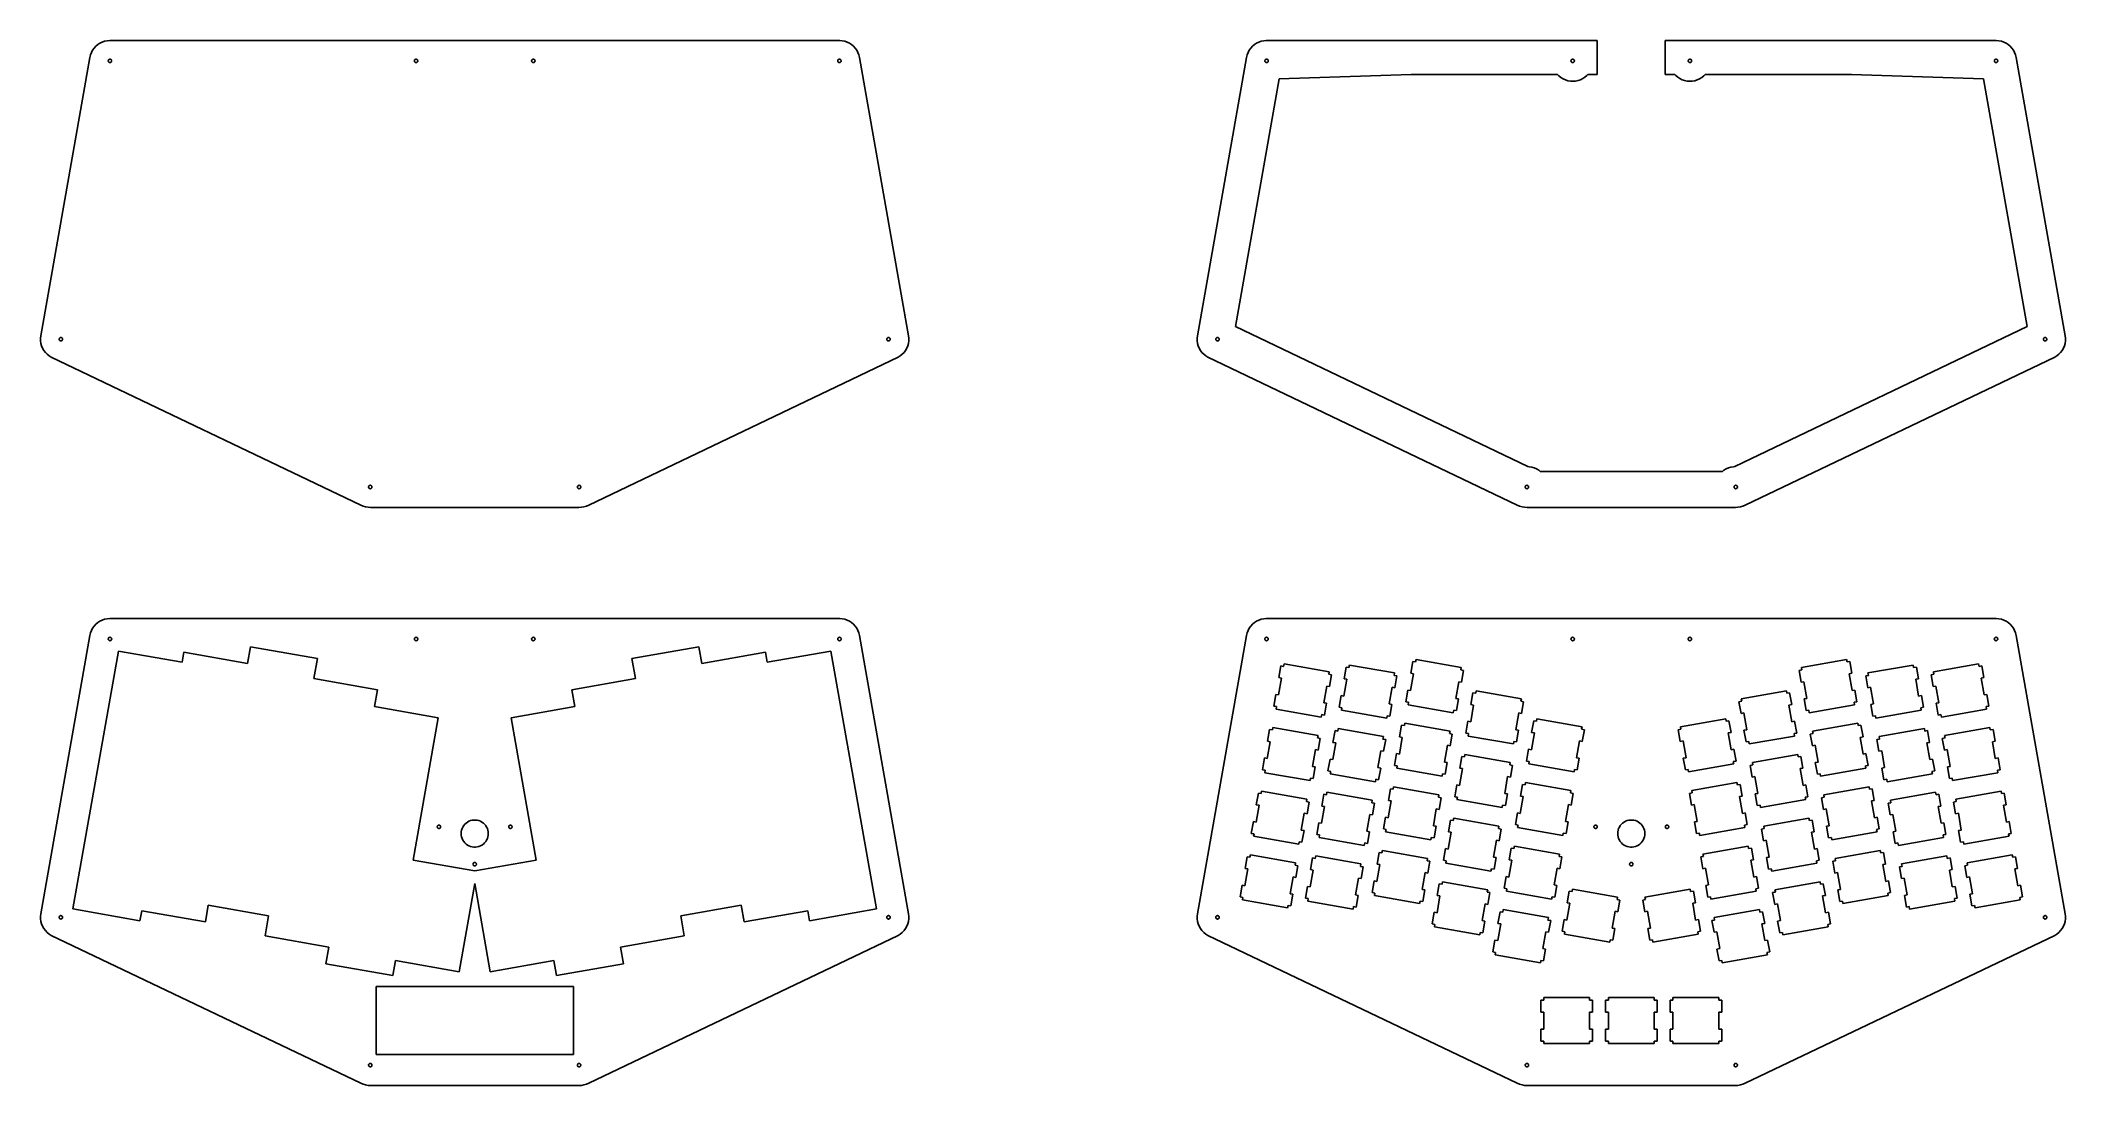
# Model space of a CAD drawing. Header units: metres. Extents: x -128 to 468, y -29 to 278.
import ezdxf

# ---------------------------------------------------------------- set-up
doc = ezdxf.new("R2010")
doc.units = ezdxf.units.M

msp = doc.modelspace()

# ---------------------------------------------------------------- linework, layer by layer
for p, q in [((-112.941, 273.996), (-113.118, 273.263)), ((-112.673, 274.7), (-112.941, 273.996)), ((-112.319, 275.365), (-112.673, 274.7)), ((-111.885, 275.981), (-112.319, 275.365)), ((-111.377, 276.537), (-111.885, 275.981)), ((-110.803, 277.026), (-111.377, 276.537)), ((-110.173, 277.438), (-110.803, 277.026)), ((-109.495, 277.769), (-110.173, 277.438)), ((-108.782, 278.012), (-109.495, 277.769)), ((-108.044, 278.163), (-108.782, 278.012)), ((-107.293, 278.221), (-108.044, 278.163)), ((107.293, 278.221), (-107.293, 278.221)), ((108.044, 278.163), (107.293, 278.221)), ((108.782, 278.012), (108.044, 278.163)), ((109.495, 277.769), (108.782, 278.012)), ((110.173, 277.438), (109.495, 277.769)), ((110.803, 277.026), (110.173, 277.438)), ((111.377, 276.537), (110.803, 277.026)), ((111.885, 275.981), (111.377, 276.537)), ((112.319, 275.365), (111.885, 275.981)), ((112.673, 274.7), (112.319, 275.365)), ((112.941, 273.996), (112.673, 274.7)), ((113.118, 273.263), (112.941, 273.996)), ((227.059, 273.996), (226.882, 273.263)), ((227.327, 274.7), (227.059, 273.996)), ((227.681, 275.365), (227.327, 274.7)), ((228.115, 275.981), (227.681, 275.365)), ((228.623, 276.537), (228.115, 275.981)), ((229.197, 277.026), (228.623, 276.537)), ((229.827, 277.438), (229.197, 277.026)), ((230.505, 277.769), (229.827, 277.438)), ((231.218, 278.012), (230.505, 277.769)), ((231.956, 278.163), (231.218, 278.012)), ((232.707, 278.221), (231.956, 278.163)), ((330, 278.221), (232.707, 278.221)), ((330, 268.222), (330, 278.221)), ((447.293, 278.221), (350, 278.221)), ((350, 278.221), (350, 268.222)), ((448.044, 278.163), (447.293, 278.221)), ((448.782, 278.012), (448.044, 278.163)), ((449.495, 277.769), (448.782, 278.012)), ((450.173, 277.438), (449.495, 277.769)), ((450.803, 277.026), (450.173, 277.438)), ((451.377, 276.537), (450.803, 277.026)), ((451.885, 275.981), (451.377, 276.537)), ((452.319, 275.365), (451.885, 275.981)), ((452.673, 274.7), (452.319, 275.365)), ((452.941, 273.996), (452.673, 274.7)), ((453.118, 273.263), (452.941, 273.996)), ((-113.118, 273.263), (-127.55, 191.412)), ((-107.708, 272.246), (-107.701, 272.308)), ((-107.707, 272.183), (-107.708, 272.246)), ((-107.699, 272.121), (-107.707, 272.183)), ((-107.701, 272.308), (-107.687, 272.369)), ((-107.682, 272.06), (-107.699, 272.121)), ((-107.687, 272.369), (-107.664, 272.428)), ((-107.658, 272.002), (-107.682, 272.06)), ((-107.664, 272.428), (-107.635, 272.483)), ((-107.627, 271.948), (-107.658, 272.002)), ((-107.635, 272.483), (-107.599, 272.535)), ((-107.59, 271.897), (-107.627, 271.948)), ((-107.599, 272.535), (-107.556, 272.581)), ((-107.546, 271.852), (-107.59, 271.897)), ((-107.556, 272.581), (-107.508, 272.622)), ((-107.497, 271.813), (-107.546, 271.852)), ((-107.508, 272.622), (-107.456, 272.656)), ((-107.444, 271.78), (-107.497, 271.813)), ((-107.456, 272.656), (-107.399, 272.684)), ((-107.387, 271.754), (-107.444, 271.78)), ((-107.399, 272.684), (-107.34, 272.704)), ((-107.327, 271.735), (-107.387, 271.754)), ((-107.34, 272.704), (-107.279, 272.717)), ((-107.265, 271.725), (-107.327, 271.735)), ((-107.279, 272.717), (-107.216, 272.721)), ((-107.202, 271.721), (-107.265, 271.725)), ((-107.216, 272.721), (-107.153, 272.718)), ((-107.139, 271.726), (-107.202, 271.721)), ((-107.153, 272.718), (-107.091, 272.707)), ((-107.078, 271.739), (-107.139, 271.726)), ((-107.091, 272.707), (-107.031, 272.689)), ((-107.018, 271.759), (-107.078, 271.739)), ((-107.031, 272.689), (-106.974, 272.663)), ((-106.962, 271.787), (-107.018, 271.759)), ((-106.974, 272.663), (-106.921, 272.63)), ((-106.909, 271.821), (-106.962, 271.787)), ((-106.921, 272.63), (-106.872, 272.591)), ((-106.862, 271.862), (-106.909, 271.821)), ((-106.872, 272.591), (-106.828, 272.546)), ((-106.819, 271.908), (-106.862, 271.862)), ((-106.828, 272.546), (-106.791, 272.495)), ((-106.783, 271.959), (-106.819, 271.908)), ((-106.791, 272.495), (-106.76, 272.441)), ((-106.754, 272.015), (-106.783, 271.959)), ((-106.76, 272.441), (-106.736, 272.383)), ((-106.731, 272.074), (-106.754, 272.015)), ((-106.736, 272.383), (-106.719, 272.322)), ((-106.717, 272.135), (-106.731, 272.074)), ((-106.719, 272.322), (-106.71, 272.26)), ((-106.71, 272.197), (-106.717, 272.135)), ((-106.71, 272.26), (-106.71, 272.197)), ((-17.735, 272.246), (-17.728, 272.308)), ((-17.7341, 272.183), (-17.735, 272.246)), ((-17.7254, 272.121), (-17.7341, 272.183)), ((-17.728, 272.308), (-17.7133, 272.369)), ((-17.7089, 272.06), (-17.7254, 272.121)), ((-17.7133, 272.369), (-17.6909, 272.428)), ((-17.685, 272.002), (-17.7089, 272.06)), ((-17.6909, 272.428), (-17.6615, 272.483)), ((-17.654, 271.948), (-17.685, 272.002)), ((-17.6615, 272.483), (-17.6253, 272.535)), ((-17.6164, 271.897), (-17.654, 271.948)), ((-17.6253, 272.535), (-17.5829, 272.581)), ((-17.5728, 271.852), (-17.6164, 271.897)), ((-17.5829, 272.581), (-17.5351, 272.622)), ((-17.5238, 271.813), (-17.5728, 271.852)), ((-17.5351, 272.622), (-17.4826, 272.656)), ((-17.4704, 271.78), (-17.5238, 271.813)), ((-17.4826, 272.656), (-17.4261, 272.684)), ((-17.4132, 271.754), (-17.4704, 271.78)), ((-17.4261, 272.684), (-17.3667, 272.704)), ((-17.3532, 271.735), (-17.4132, 271.754)), ((-17.3667, 272.704), (-17.3052, 272.717)), ((-17.2914, 271.725), (-17.3532, 271.735)), ((-17.3052, 272.717), (-17.2426, 272.721)), ((-17.2286, 271.721), (-17.2914, 271.725)), ((-17.2426, 272.721), (-17.1799, 272.718)), ((-17.166, 271.726), (-17.2286, 271.721)), ((-17.1799, 272.718), (-17.118, 272.707)), ((-17.1045, 271.739), (-17.166, 271.726)), ((-17.118, 272.707), (-17.0581, 272.689)), ((-17.0451, 271.759), (-17.1045, 271.739)), ((-17.0581, 272.689), (-17.0009, 272.663)), ((-16.9886, 271.787), (-17.0451, 271.759)), ((-17.0009, 272.663), (-16.9474, 272.63)), ((-16.9361, 271.821), (-16.9886, 271.787)), ((-16.9474, 272.63), (-16.8985, 272.591)), ((-16.8883, 271.862), (-16.9361, 271.821)), ((-16.8985, 272.591), (-16.8548, 272.546)), ((-16.8459, 271.908), (-16.8883, 271.862)), ((-16.8548, 272.546), (-16.8172, 272.495)), ((-16.8098, 271.959), (-16.8459, 271.908)), ((-16.8172, 272.495), (-16.7862, 272.441)), ((-16.7803, 272.015), (-16.8098, 271.959)), ((-16.7862, 272.441), (-16.7623, 272.383)), ((-16.758, 272.074), (-16.7803, 272.015)), ((-16.7623, 272.383), (-16.7458, 272.322)), ((-16.7432, 272.135), (-16.758, 272.074)), ((-16.7458, 272.322), (-16.7371, 272.26)), ((-16.7362, 272.197), (-16.7432, 272.135)), ((-16.7371, 272.26), (-16.7362, 272.197)), ((16.7362, 272.197), (16.7371, 272.26)), ((16.7432, 272.135), (16.7362, 272.197)), ((16.7371, 272.26), (16.7458, 272.322)), ((16.758, 272.074), (16.7432, 272.135)), ((16.7458, 272.322), (16.7623, 272.383)), ((16.7803, 272.015), (16.758, 272.074)), ((16.7623, 272.383), (16.7862, 272.441)), ((16.8098, 271.959), (16.7803, 272.015)), ((16.7862, 272.441), (16.8172, 272.495)), ((16.8459, 271.908), (16.8098, 271.959)), ((16.8172, 272.495), (16.8548, 272.546)), ((16.8883, 271.862), (16.8459, 271.908)), ((16.8548, 272.546), (16.8985, 272.591)), ((16.9361, 271.821), (16.8883, 271.862)), ((16.8985, 272.591), (16.9474, 272.63)), ((16.9886, 271.787), (16.9361, 271.821)), ((16.9474, 272.63), (17.0009, 272.663)), ((17.0451, 271.759), (16.9886, 271.787)), ((17.0009, 272.663), (17.0581, 272.689)), ((17.1045, 271.739), (17.0451, 271.759)), ((17.0581, 272.689), (17.118, 272.707)), ((17.166, 271.726), (17.1045, 271.739)), ((17.118, 272.707), (17.1799, 272.718)), ((17.2286, 271.721), (17.166, 271.726)), ((17.1799, 272.718), (17.2426, 272.721)), ((17.2914, 271.725), (17.2286, 271.721)), ((17.2426, 272.721), (17.3052, 272.717)), ((17.3532, 271.735), (17.2914, 271.725)), ((17.3052, 272.717), (17.3667, 272.704)), ((17.4132, 271.754), (17.3532, 271.735)), ((17.3667, 272.704), (17.4261, 272.684)), ((17.4704, 271.78), (17.4132, 271.754)), ((17.4261, 272.684), (17.4826, 272.656)), ((17.5238, 271.813), (17.4704, 271.78)), ((17.4826, 272.656), (17.5351, 272.622)), ((17.5728, 271.852), (17.5238, 271.813)), ((17.5351, 272.622), (17.5829, 272.581)), ((17.6164, 271.897), (17.5728, 271.852)), ((17.5829, 272.581), (17.6253, 272.535)), ((17.654, 271.948), (17.6164, 271.897)), ((17.6253, 272.535), (17.6615, 272.483)), ((17.685, 272.002), (17.654, 271.948)), ((17.6615, 272.483), (17.6909, 272.428)), ((17.7089, 272.06), (17.685, 272.002)), ((17.6909, 272.428), (17.7133, 272.369)), ((17.7254, 272.121), (17.7089, 272.06)), ((17.7133, 272.369), (17.728, 272.308)), ((17.7341, 272.183), (17.7254, 272.121)), ((17.728, 272.308), (17.735, 272.246)), ((17.735, 272.246), (17.7341, 272.183)), ((106.71, 272.26), (106.719, 272.322)), ((106.71, 272.197), (106.71, 272.26)), ((106.717, 272.135), (106.71, 272.197)), ((106.731, 272.074), (106.717, 272.135)), ((106.719, 272.322), (106.736, 272.383)), ((106.754, 272.015), (106.731, 272.074)), ((106.736, 272.383), (106.76, 272.441)), ((106.783, 271.959), (106.754, 272.015)), ((106.76, 272.441), (106.791, 272.495)), ((106.819, 271.908), (106.783, 271.959)), ((106.791, 272.495), (106.828, 272.546)), ((106.862, 271.862), (106.819, 271.908)), ((106.828, 272.546), (106.872, 272.591)), ((106.909, 271.821), (106.862, 271.862)), ((106.872, 272.591), (106.921, 272.63)), ((106.962, 271.787), (106.909, 271.821)), ((106.921, 272.63), (106.974, 272.663)), ((107.018, 271.759), (106.962, 271.787)), ((106.974, 272.663), (107.031, 272.689)), ((107.078, 271.739), (107.018, 271.759)), ((107.031, 272.689), (107.091, 272.707)), ((107.139, 271.726), (107.078, 271.739)), ((107.091, 272.707), (107.153, 272.718)), ((107.202, 271.721), (107.139, 271.726)), ((107.153, 272.718), (107.216, 272.721)), ((107.265, 271.725), (107.202, 271.721)), ((107.216, 272.721), (107.279, 272.717)), ((107.327, 271.735), (107.265, 271.725)), ((107.279, 272.717), (107.34, 272.704)), ((107.387, 271.754), (107.327, 271.735)), ((107.34, 272.704), (107.399, 272.684)), ((107.444, 271.78), (107.387, 271.754)), ((107.399, 272.684), (107.456, 272.656)), ((107.497, 271.813), (107.444, 271.78)), ((107.456, 272.656), (107.508, 272.622)), ((107.546, 271.852), (107.497, 271.813)), ((107.508, 272.622), (107.556, 272.581)), ((107.59, 271.897), (107.546, 271.852)), ((107.556, 272.581), (107.599, 272.535)), ((107.627, 271.948), (107.59, 271.897)), ((107.599, 272.535), (107.635, 272.483)), ((107.658, 272.002), (107.627, 271.948)), ((107.635, 272.483), (107.664, 272.428)), ((107.682, 272.06), (107.658, 272.002)), ((107.664, 272.428), (107.687, 272.369)), ((107.699, 272.121), (107.682, 272.06)), ((107.687, 272.369), (107.701, 272.308)), ((107.707, 272.183), (107.699, 272.121)), ((107.701, 272.308), (107.708, 272.246)), ((107.708, 272.246), (107.707, 272.183)), ((127.55, 191.412), (113.118, 273.263)), ((226.882, 273.263), (212.45, 191.412)), ((232.292, 272.246), (232.299, 272.308)), ((232.293, 272.183), (232.292, 272.246)), ((232.301, 272.121), (232.293, 272.183)), ((232.299, 272.308), (232.313, 272.369)), ((232.318, 272.06), (232.301, 272.121)), ((232.313, 272.369), (232.336, 272.428)), ((232.342, 272.002), (232.318, 272.06)), ((232.336, 272.428), (232.365, 272.483)), ((232.373, 271.948), (232.342, 272.002)), ((232.365, 272.483), (232.401, 272.535)), ((232.41, 271.897), (232.373, 271.948)), ((232.401, 272.535), (232.444, 272.581)), ((232.454, 271.852), (232.41, 271.897)), ((232.444, 272.581), (232.492, 272.622)), ((232.503, 271.813), (232.454, 271.852)), ((232.492, 272.622), (232.544, 272.656)), ((232.556, 271.78), (232.503, 271.813)), ((232.544, 272.656), (232.601, 272.684)), ((232.613, 271.754), (232.556, 271.78)), ((232.601, 272.684), (232.66, 272.704)), ((232.673, 271.735), (232.613, 271.754)), ((232.66, 272.704), (232.721, 272.717)), ((232.735, 271.725), (232.673, 271.735)), ((232.721, 272.717), (232.784, 272.721)), ((232.798, 271.721), (232.735, 271.725)), ((232.784, 272.721), (232.847, 272.718)), ((232.861, 271.726), (232.798, 271.721)), ((232.847, 272.718), (232.909, 272.707)), ((232.922, 271.739), (232.861, 271.726)), ((232.909, 272.707), (232.969, 272.689)), ((232.982, 271.759), (232.922, 271.739)), ((232.969, 272.689), (233.026, 272.663)), ((233.038, 271.787), (232.982, 271.759)), ((233.026, 272.663), (233.079, 272.63)), ((233.091, 271.821), (233.038, 271.787)), ((233.079, 272.63), (233.128, 272.591)), ((233.138, 271.862), (233.091, 271.821)), ((233.128, 272.591), (233.172, 272.546)), ((233.181, 271.908), (233.138, 271.862)), ((233.172, 272.546), (233.209, 272.495)), ((233.217, 271.959), (233.181, 271.908)), ((233.209, 272.495), (233.24, 272.441)), ((233.246, 272.015), (233.217, 271.959)), ((233.24, 272.441), (233.264, 272.383)), ((233.269, 272.074), (233.246, 272.015)), ((233.264, 272.383), (233.281, 272.322)), ((233.283, 272.135), (233.269, 272.074)), ((233.281, 272.322), (233.29, 272.26)), ((233.29, 272.197), (233.283, 272.135)), ((233.29, 272.26), (233.29, 272.197)), ((236.487, 266.942), (275.299, 268.222)), ((275.299, 268.222), (318.302, 268.222)), ((318.302, 268.222), (318.719, 267.791)), ((322.265, 272.246), (322.272, 272.308)), ((322.266, 272.183), (322.265, 272.246)), ((322.275, 272.121), (322.266, 272.183)), ((322.272, 272.308), (322.287, 272.369)), ((322.291, 272.06), (322.275, 272.121)), ((322.287, 272.369), (322.309, 272.428)), ((322.315, 272.002), (322.291, 272.06)), ((322.309, 272.428), (322.339, 272.483)), ((322.346, 271.948), (322.315, 272.002)), ((322.339, 272.483), (322.375, 272.535)), ((322.384, 271.897), (322.346, 271.948)), ((322.375, 272.535), (322.417, 272.581)), ((322.427, 271.852), (322.384, 271.897)), ((322.417, 272.581), (322.465, 272.622)), ((322.476, 271.813), (322.427, 271.852)), ((322.465, 272.622), (322.517, 272.656)), ((322.53, 271.78), (322.476, 271.813)), ((322.517, 272.656), (322.574, 272.684)), ((322.587, 271.754), (322.53, 271.78)), ((322.574, 272.684), (322.633, 272.704)), ((322.647, 271.735), (322.587, 271.754)), ((322.633, 272.704), (322.695, 272.717)), ((322.709, 271.725), (322.647, 271.735)), ((322.695, 272.717), (322.757, 272.721)), ((322.771, 271.721), (322.709, 271.725)), ((322.757, 272.721), (322.82, 272.718)), ((322.834, 271.726), (322.771, 271.721)), ((322.82, 272.718), (322.882, 272.707)), ((322.895, 271.739), (322.834, 271.726)), ((322.882, 272.707), (322.942, 272.689)), ((322.955, 271.759), (322.895, 271.739)), ((322.942, 272.689), (322.999, 272.663)), ((323.011, 271.787), (322.955, 271.759)), ((322.999, 272.663), (323.053, 272.63)), ((323.064, 271.821), (323.011, 271.787)), ((323.053, 272.63), (323.102, 272.591)), ((323.112, 271.862), (323.064, 271.821)), ((323.102, 272.591), (323.145, 272.546)), ((323.154, 271.908), (323.112, 271.862)), ((323.145, 272.546), (323.183, 272.495)), ((323.19, 271.959), (323.154, 271.908)), ((323.183, 272.495), (323.214, 272.441)), ((323.22, 272.015), (323.19, 271.959)), ((323.214, 272.441), (323.238, 272.383)), ((323.242, 272.074), (323.22, 272.015)), ((323.238, 272.383), (323.254, 272.322)), ((323.257, 272.135), (323.242, 272.074)), ((323.254, 272.322), (323.263, 272.26)), ((323.264, 272.197), (323.257, 272.135)), ((323.263, 272.26), (323.264, 272.197)), ((326.359, 267.417), (326.932, 267.905)), ((326.932, 267.905), (327.222, 268.222)), ((327.222, 268.222), (330, 268.222)), ((350, 268.222), (352.778, 268.222)), ((352.778, 268.222), (353.068, 267.905)), ((353.068, 267.905), (353.641, 267.417)), ((356.736, 272.197), (356.737, 272.26)), ((356.743, 272.135), (356.736, 272.197)), ((356.737, 272.26), (356.746, 272.322)), ((356.758, 272.074), (356.743, 272.135)), ((356.746, 272.322), (356.762, 272.383)), ((356.78, 272.015), (356.758, 272.074)), ((356.762, 272.383), (356.786, 272.441)), ((356.81, 271.959), (356.78, 272.015)), ((356.786, 272.441), (356.817, 272.495)), ((356.846, 271.908), (356.81, 271.959)), ((356.817, 272.495), (356.855, 272.546)), ((356.888, 271.862), (356.846, 271.908)), ((356.855, 272.546), (356.898, 272.591)), ((356.936, 271.821), (356.888, 271.862)), ((356.898, 272.591), (356.947, 272.63)), ((356.989, 271.787), (356.936, 271.821)), ((356.947, 272.63), (357.001, 272.663)), ((357.045, 271.759), (356.989, 271.787)), ((357.001, 272.663), (357.058, 272.689)), ((357.105, 271.739), (357.045, 271.759)), ((357.058, 272.689), (357.118, 272.707)), ((357.166, 271.726), (357.105, 271.739)), ((357.118, 272.707), (357.18, 272.718)), ((357.229, 271.721), (357.166, 271.726)), ((357.18, 272.718), (357.243, 272.721)), ((357.291, 271.725), (357.229, 271.721)), ((357.243, 272.721), (357.305, 272.717)), ((357.353, 271.735), (357.291, 271.725)), ((357.305, 272.717), (357.367, 272.704)), ((357.413, 271.754), (357.353, 271.735)), ((357.367, 272.704), (357.426, 272.684)), ((357.47, 271.78), (357.413, 271.754)), ((357.426, 272.684), (357.483, 272.656)), ((357.524, 271.813), (357.47, 271.78)), ((357.483, 272.656), (357.535, 272.622)), ((357.573, 271.852), (357.524, 271.813)), ((357.535, 272.622), (357.583, 272.581)), ((357.616, 271.897), (357.573, 271.852)), ((357.583, 272.581), (357.625, 272.535)), ((357.654, 271.948), (357.616, 271.897)), ((357.625, 272.535), (357.661, 272.483)), ((357.685, 272.002), (357.654, 271.948)), ((357.661, 272.483), (357.691, 272.428)), ((357.709, 272.06), (357.685, 272.002)), ((357.691, 272.428), (357.713, 272.369)), ((357.725, 272.121), (357.709, 272.06)), ((357.713, 272.369), (357.728, 272.308)), ((357.734, 272.183), (357.725, 272.121)), ((357.728, 272.308), (357.735, 272.246)), ((357.735, 272.246), (357.734, 272.183)), ((361.281, 267.791), (361.698, 268.222)), ((361.698, 268.222), (404.701, 268.222)), ((404.701, 268.222), (443.513, 266.942)), ((446.71, 272.26), (446.719, 272.322)), ((446.71, 272.197), (446.71, 272.26)), ((446.717, 272.135), (446.71, 272.197)), ((446.731, 272.074), (446.717, 272.135)), ((446.719, 272.322), (446.736, 272.383)), ((446.754, 272.015), (446.731, 272.074)), ((446.736, 272.383), (446.76, 272.441)), ((446.783, 271.959), (446.754, 272.015)), ((446.76, 272.441), (446.791, 272.495)), ((446.819, 271.908), (446.783, 271.959)), ((446.791, 272.495), (446.828, 272.546)), ((446.862, 271.862), (446.819, 271.908)), ((446.828, 272.546), (446.872, 272.591)), ((446.909, 271.821), (446.862, 271.862)), ((446.872, 272.591), (446.921, 272.63)), ((446.962, 271.787), (446.909, 271.821)), ((446.921, 272.63), (446.974, 272.663)), ((447.018, 271.759), (446.962, 271.787)), ((446.974, 272.663), (447.031, 272.689)), ((447.078, 271.739), (447.018, 271.759)), ((447.031, 272.689), (447.091, 272.707)), ((447.139, 271.726), (447.078, 271.739)), ((447.091, 272.707), (447.153, 272.718)), ((447.202, 271.721), (447.139, 271.726)), ((447.153, 272.718), (447.216, 272.721)), ((447.265, 271.725), (447.202, 271.721)), ((447.216, 272.721), (447.279, 272.717)), ((447.327, 271.735), (447.265, 271.725)), ((447.279, 272.717), (447.34, 272.704)), ((447.387, 271.754), (447.327, 271.735)), ((447.34, 272.704), (447.399, 272.684)), ((447.444, 271.78), (447.387, 271.754)), ((447.399, 272.684), (447.456, 272.656)), ((447.497, 271.813), (447.444, 271.78)), ((447.456, 272.656), (447.508, 272.622)), ((447.546, 271.852), (447.497, 271.813)), ((447.508, 272.622), (447.556, 272.581)), ((447.59, 271.897), (447.546, 271.852)), ((447.556, 272.581), (447.599, 272.535)), ((447.627, 271.948), (447.59, 271.897)), ((447.599, 272.535), (447.635, 272.483)), ((447.658, 272.002), (447.627, 271.948)), ((447.635, 272.483), (447.664, 272.428)), ((447.682, 272.06), (447.658, 272.002)), ((447.664, 272.428), (447.687, 272.369)), ((447.699, 272.121), (447.682, 272.06)), ((447.687, 272.369), (447.701, 272.308)), ((447.707, 272.183), (447.699, 272.121)), ((447.701, 272.308), (447.708, 272.246)), ((447.708, 272.246), (447.707, 272.183)), ((467.55, 191.412), (453.118, 273.263)), ((223.638, 194.067), (236.487, 266.942)), ((318.719, 267.791), (319.306, 267.319)), ((319.306, 267.319), (319.948, 266.924)), ((319.948, 266.924), (320.634, 266.612)), ((320.634, 266.612), (321.354, 266.39)), ((321.354, 266.39), (322.096, 266.259)), ((322.096, 266.259), (322.848, 266.222)), ((322.848, 266.222), (323.599, 266.28)), ((323.599, 266.28), (324.338, 266.431)), ((324.338, 266.431), (325.051, 266.674)), ((325.051, 266.674), (325.728, 267.004)), ((325.728, 267.004), (326.359, 267.417)), ((353.641, 267.417), (354.272, 267.004)), ((354.272, 267.004), (354.949, 266.674)), ((354.949, 266.674), (355.662, 266.431)), ((355.662, 266.431), (356.401, 266.28)), ((356.401, 266.28), (357.152, 266.222)), ((357.152, 266.222), (357.904, 266.259)), ((357.904, 266.259), (358.646, 266.39)), ((358.646, 266.39), (359.366, 266.612)), ((359.366, 266.612), (360.052, 266.924)), ((360.052, 266.924), (360.694, 267.319)), ((360.694, 267.319), (361.281, 267.791)), ((443.513, 266.942), (456.362, 194.067)), ((-127.55, 191.412), (-127.634, 190.663)), ((-127.634, 190.663), (-127.624, 189.91)), ((-122.134, 190.457), (-122.119, 190.518)), ((-122.119, 190.518), (-122.097, 190.577)), ((-122.097, 190.577), (-122.067, 190.632)), ((-122.067, 190.632), (-122.031, 190.683)), ((-122.031, 190.683), (-121.989, 190.73)), ((-121.989, 190.73), (-121.941, 190.771)), ((-121.941, 190.771), (-121.889, 190.805)), ((-121.889, 190.805), (-121.832, 190.832)), ((-121.832, 190.832), (-121.773, 190.853)), ((-121.773, 190.853), (-121.711, 190.865)), ((-121.711, 190.865), (-121.649, 190.87)), ((-121.649, 190.87), (-121.586, 190.867)), ((-121.586, 190.867), (-121.524, 190.856)), ((-121.524, 190.856), (-121.464, 190.838)), ((-121.464, 190.838), (-121.407, 190.812)), ((-121.407, 190.812), (-121.353, 190.779)), ((-121.353, 190.779), (-121.304, 190.739)), ((-121.304, 190.739), (-121.261, 190.694)), ((-121.261, 190.694), (-121.223, 190.644)), ((-121.223, 190.644), (-121.192, 190.589)), ((-121.192, 190.589), (-121.168, 190.531)), ((-121.168, 190.531), (-121.152, 190.471)), ((121.152, 190.471), (121.168, 190.531)), ((121.168, 190.531), (121.192, 190.589)), ((121.192, 190.589), (121.223, 190.644)), ((121.223, 190.644), (121.261, 190.694)), ((121.261, 190.694), (121.304, 190.739)), ((121.304, 190.739), (121.353, 190.779)), ((121.353, 190.779), (121.407, 190.812)), ((121.407, 190.812), (121.464, 190.838)), ((121.464, 190.838), (121.524, 190.856)), ((121.524, 190.856), (121.586, 190.867)), ((121.586, 190.867), (121.649, 190.87)), ((121.649, 190.87), (121.711, 190.865)), ((121.711, 190.865), (121.773, 190.853)), ((121.773, 190.853), (121.832, 190.832)), ((121.832, 190.832), (121.889, 190.805)), ((121.889, 190.805), (121.941, 190.771)), ((121.941, 190.771), (121.989, 190.73)), ((121.989, 190.73), (122.031, 190.683)), ((122.031, 190.683), (122.067, 190.632)), ((122.067, 190.632), (122.097, 190.577)), ((122.097, 190.577), (122.119, 190.518)), ((122.119, 190.518), (122.134, 190.457)), ((127.634, 190.663), (127.55, 191.412)), ((127.624, 189.91), (127.634, 190.663)), ((212.45, 191.412), (212.366, 190.663)), ((212.366, 190.663), (212.376, 189.91)), ((217.866, 190.457), (217.881, 190.518)), ((217.881, 190.518), (217.903, 190.577)), ((217.903, 190.577), (217.933, 190.632)), ((217.933, 190.632), (217.969, 190.683)), ((217.969, 190.683), (218.011, 190.73)), ((218.011, 190.73), (218.059, 190.771)), ((218.059, 190.771), (218.111, 190.805)), ((218.111, 190.805), (218.168, 190.832)), ((218.168, 190.832), (218.227, 190.853)), ((218.227, 190.853), (218.289, 190.865)), ((218.289, 190.865), (218.351, 190.87)), ((218.351, 190.87), (218.414, 190.867)), ((218.414, 190.867), (218.476, 190.856)), ((218.476, 190.856), (218.536, 190.838)), ((218.536, 190.838), (218.593, 190.812)), ((218.593, 190.812), (218.647, 190.779)), ((218.647, 190.779), (218.696, 190.739)), ((218.696, 190.739), (218.739, 190.694)), ((218.739, 190.694), (218.777, 190.644)), ((218.777, 190.644), (218.808, 190.589)), ((218.808, 190.589), (218.832, 190.531)), ((218.832, 190.531), (218.848, 190.471)), ((309.58, 152.899), (223.638, 194.067)), ((456.362, 194.067), (370.42, 152.899)), ((461.152, 190.471), (461.168, 190.531)), ((461.168, 190.531), (461.192, 190.589)), ((461.192, 190.589), (461.223, 190.644)), ((461.223, 190.644), (461.261, 190.694)), ((461.261, 190.694), (461.304, 190.739)), ((461.304, 190.739), (461.353, 190.779)), ((461.353, 190.779), (461.407, 190.812)), ((461.407, 190.812), (461.464, 190.838)), ((461.464, 190.838), (461.524, 190.856)), ((461.524, 190.856), (461.586, 190.867)), ((461.586, 190.867), (461.649, 190.87)), ((461.649, 190.87), (461.711, 190.865)), ((461.711, 190.865), (461.773, 190.853)), ((461.773, 190.853), (461.832, 190.832)), ((461.832, 190.832), (461.889, 190.805)), ((461.889, 190.805), (461.941, 190.771)), ((461.941, 190.771), (461.989, 190.73)), ((461.989, 190.73), (462.031, 190.683)), ((462.031, 190.683), (462.067, 190.632)), ((462.067, 190.632), (462.097, 190.577)), ((462.097, 190.577), (462.119, 190.518)), ((462.119, 190.518), (462.134, 190.457)), ((467.634, 190.663), (467.55, 191.412)), ((467.624, 189.91), (467.634, 190.663)), ((-127.624, 189.91), (-127.519, 189.164)), ((-127.519, 189.164), (-127.321, 188.437)), ((-127.321, 188.437), (-127.034, 187.74)), ((-127.034, 187.74), (-126.662, 187.085)), ((-126.662, 187.085), (-126.211, 186.481)), ((-126.211, 186.481), (-125.687, 185.939)), ((-125.687, 185.939), (-125.1, 185.467)), ((-125.1, 185.467), (-124.458, 185.072)), ((-124.458, 185.072), (-33.5083, 141.619)), ((-122.141, 190.395), (-122.134, 190.457)), ((-122.14, 190.332), (-122.141, 190.395)), ((-122.131, 190.27), (-122.14, 190.332)), ((-122.115, 190.209), (-122.131, 190.27)), ((-122.091, 190.151), (-122.115, 190.209)), ((-122.06, 190.096), (-122.091, 190.151)), ((-122.022, 190.046), (-122.06, 190.096)), ((-121.979, 190.001), (-122.022, 190.046)), ((-121.93, 189.962), (-121.979, 190.001)), ((-121.876, 189.929), (-121.93, 189.962)), ((-121.819, 189.903), (-121.876, 189.929)), ((-121.759, 189.884), (-121.819, 189.903)), ((-121.697, 189.873), (-121.759, 189.884)), ((-121.635, 189.87), (-121.697, 189.873)), ((-121.572, 189.875), (-121.635, 189.87)), ((-121.51, 189.888), (-121.572, 189.875)), ((-121.451, 189.908), (-121.51, 189.888)), ((-121.395, 189.935), (-121.451, 189.908)), ((-121.342, 189.97), (-121.395, 189.935)), ((-121.294, 190.011), (-121.342, 189.97)), ((-121.252, 190.057), (-121.294, 190.011)), ((-121.216, 190.108), (-121.252, 190.057)), ((-121.186, 190.164), (-121.216, 190.108)), ((-121.164, 190.222), (-121.186, 190.164)), ((-121.149, 190.283), (-121.164, 190.222)), ((-121.152, 190.471), (-121.143, 190.409)), ((-121.142, 190.346), (-121.149, 190.283)), ((-121.143, 190.409), (-121.142, 190.346)), ((33.5083, 141.619), (124.458, 185.072)), ((121.142, 190.346), (121.143, 190.409)), ((121.149, 190.283), (121.142, 190.346)), ((121.143, 190.409), (121.152, 190.471)), ((121.164, 190.222), (121.149, 190.283)), ((121.186, 190.164), (121.164, 190.222)), ((121.216, 190.108), (121.186, 190.164)), ((121.252, 190.057), (121.216, 190.108)), ((121.294, 190.011), (121.252, 190.057)), ((121.342, 189.97), (121.294, 190.011)), ((121.395, 189.935), (121.342, 189.97)), ((121.451, 189.908), (121.395, 189.935)), ((121.51, 189.888), (121.451, 189.908)), ((121.572, 189.875), (121.51, 189.888)), ((121.635, 189.87), (121.572, 189.875)), ((121.697, 189.873), (121.635, 189.87)), ((121.759, 189.884), (121.697, 189.873)), ((121.819, 189.903), (121.759, 189.884)), ((121.876, 189.929), (121.819, 189.903)), ((121.93, 189.962), (121.876, 189.929)), ((121.979, 190.001), (121.93, 189.962)), ((122.022, 190.046), (121.979, 190.001)), ((122.06, 190.096), (122.022, 190.046)), ((122.091, 190.151), (122.06, 190.096)), ((122.115, 190.209), (122.091, 190.151)), ((122.131, 190.27), (122.115, 190.209)), ((122.14, 190.332), (122.131, 190.27)), ((122.134, 190.457), (122.141, 190.395)), ((122.141, 190.395), (122.14, 190.332)), ((124.458, 185.072), (125.1, 185.467)), ((125.1, 185.467), (125.687, 185.939)), ((125.687, 185.939), (126.211, 186.481)), ((126.211, 186.481), (126.662, 187.085)), ((126.662, 187.085), (127.034, 187.74)), ((127.034, 187.74), (127.321, 188.437)), ((127.321, 188.437), (127.519, 189.164)), ((127.519, 189.164), (127.624, 189.91)), ((212.376, 189.91), (212.481, 189.164)), ((212.481, 189.164), (212.679, 188.437)), ((212.679, 188.437), (212.966, 187.74)), ((212.966, 187.74), (213.338, 187.085)), ((213.338, 187.085), (213.789, 186.481)), ((213.789, 186.481), (214.313, 185.939)), ((214.313, 185.939), (214.9, 185.467)), ((214.9, 185.467), (215.542, 185.072)), ((215.542, 185.072), (306.492, 141.619)), ((217.859, 190.395), (217.866, 190.457)), ((217.86, 190.332), (217.859, 190.395)), ((217.869, 190.27), (217.86, 190.332)), ((217.885, 190.209), (217.869, 190.27)), ((217.909, 190.151), (217.885, 190.209)), ((217.94, 190.096), (217.909, 190.151)), ((217.978, 190.046), (217.94, 190.096)), ((218.021, 190.001), (217.978, 190.046)), ((218.07, 189.962), (218.021, 190.001)), ((218.124, 189.929), (218.07, 189.962)), ((218.181, 189.903), (218.124, 189.929)), ((218.241, 189.884), (218.181, 189.903)), ((218.303, 189.873), (218.241, 189.884)), ((218.365, 189.87), (218.303, 189.873)), ((218.428, 189.875), (218.365, 189.87)), ((218.49, 189.888), (218.428, 189.875)), ((218.549, 189.908), (218.49, 189.888)), ((218.605, 189.935), (218.549, 189.908)), ((218.658, 189.97), (218.605, 189.935)), ((218.706, 190.011), (218.658, 189.97)), ((218.748, 190.057), (218.706, 190.011)), ((218.784, 190.108), (218.748, 190.057)), ((218.814, 190.164), (218.784, 190.108)), ((218.836, 190.222), (218.814, 190.164)), ((218.851, 190.283), (218.836, 190.222)), ((218.848, 190.471), (218.857, 190.409)), ((218.858, 190.346), (218.851, 190.283)), ((218.857, 190.409), (218.858, 190.346)), ((373.508, 141.619), (464.458, 185.072)), ((461.142, 190.346), (461.143, 190.409)), ((461.149, 190.283), (461.142, 190.346)), ((461.143, 190.409), (461.152, 190.471)), ((461.164, 190.222), (461.149, 190.283)), ((461.186, 190.164), (461.164, 190.222)), ((461.216, 190.108), (461.186, 190.164)), ((461.252, 190.057), (461.216, 190.108)), ((461.294, 190.011), (461.252, 190.057)), ((461.342, 189.97), (461.294, 190.011)), ((461.395, 189.935), (461.342, 189.97)), ((461.451, 189.908), (461.395, 189.935)), ((461.51, 189.888), (461.451, 189.908)), ((461.572, 189.875), (461.51, 189.888)), ((461.635, 189.87), (461.572, 189.875)), ((461.697, 189.873), (461.635, 189.87)), ((461.759, 189.884), (461.697, 189.873)), ((461.819, 189.903), (461.759, 189.884)), ((461.876, 189.929), (461.819, 189.903)), ((461.93, 189.962), (461.876, 189.929)), ((461.979, 190.001), (461.93, 189.962)), ((462.022, 190.046), (461.979, 190.001)), ((462.06, 190.096), (462.022, 190.046)), ((462.091, 190.151), (462.06, 190.096)), ((462.115, 190.209), (462.091, 190.151)), ((462.131, 190.27), (462.115, 190.209)), ((462.14, 190.332), (462.131, 190.27)), ((462.134, 190.457), (462.141, 190.395)), ((462.141, 190.395), (462.14, 190.332)), ((464.458, 185.072), (465.1, 185.467)), ((465.1, 185.467), (465.687, 185.939)), ((465.687, 185.939), (466.211, 186.481)), ((466.211, 186.481), (466.662, 187.085)), ((466.662, 187.085), (467.034, 187.74)), ((467.034, 187.74), (467.321, 188.437)), ((467.321, 188.437), (467.519, 189.164)), ((467.519, 189.164), (467.624, 189.91)), ((309.977, 152.879), (309.58, 152.899)), ((310.719, 152.748), (309.977, 152.879)), ((311.439, 152.526), (310.719, 152.748)), ((312.125, 152.214), (311.439, 152.526)), ((312.767, 151.82), (312.125, 152.214)), ((313.165, 151.5), (312.767, 151.82)), ((366.835, 151.5), (313.165, 151.5)), ((367.233, 151.82), (366.835, 151.5)), ((367.875, 152.214), (367.233, 151.82)), ((368.561, 152.526), (367.875, 152.214)), ((369.281, 152.748), (368.561, 152.526)), ((370.023, 152.879), (369.281, 152.748)), ((370.42, 152.899), (370.023, 152.879)), ((-31.1909, 146.941), (-31.1839, 147.004)), ((-31.19, 146.878), (-31.1909, 146.941)), ((-31.1812, 146.816), (-31.19, 146.878)), ((-31.1839, 147.004), (-31.1691, 147.065)), ((-31.1648, 146.756), (-31.1812, 146.816)), ((-31.1691, 147.065), (-31.1468, 147.123)), ((-31.1408, 146.698), (-31.1648, 146.756)), ((-31.1468, 147.123), (-31.1173, 147.179)), ((-31.1098, 146.643), (-31.1408, 146.698)), ((-31.1173, 147.179), (-31.0811, 147.23)), ((-31.0722, 146.593), (-31.1098, 146.643)), ((-31.0811, 147.23), (-31.0388, 147.276)), ((-31.0286, 146.547), (-31.0722, 146.593)), ((-31.0388, 147.276), (-30.991, 147.317)), ((-30.9797, 146.508), (-31.0286, 146.547)), ((-30.991, 147.317), (-30.9384, 147.351)), ((-30.9262, 146.475), (-30.9797, 146.508)), ((-30.9384, 147.351), (-30.882, 147.379)), ((-30.869, 146.449), (-30.9262, 146.475)), ((-30.882, 147.379), (-30.8225, 147.399)), ((-30.809, 146.431), (-30.869, 146.449)), ((-30.8225, 147.399), (-30.761, 147.412)), ((-30.7472, 146.42), (-30.809, 146.431)), ((-30.761, 147.412), (-30.6984, 147.417)), ((-30.6845, 146.417), (-30.7472, 146.42)), ((-30.6984, 147.417), (-30.6357, 147.414)), ((-30.6219, 146.422), (-30.6845, 146.417)), ((-30.6357, 147.414), (-30.5739, 147.403)), ((-30.5603, 146.434), (-30.6219, 146.422)), ((-30.5739, 147.403), (-30.5139, 147.384)), ((-30.5009, 146.454), (-30.5603, 146.434)), ((-30.5139, 147.384), (-30.4567, 147.358)), ((-30.4445, 146.482), (-30.5009, 146.454)), ((-30.4567, 147.358), (-30.4032, 147.325)), ((-30.3919, 146.516), (-30.4445, 146.482)), ((-30.4032, 147.325), (-30.3543, 147.286)), ((-30.3441, 146.557), (-30.3919, 146.516)), ((-30.3543, 147.286), (-30.3107, 147.241)), ((-30.3018, 146.603), (-30.3441, 146.557)), ((-30.3107, 147.241), (-30.2731, 147.19)), ((-30.2656, 146.655), (-30.3018, 146.603)), ((-30.2731, 147.19), (-30.2421, 147.136)), ((-30.2361, 146.71), (-30.2656, 146.655)), ((-30.2421, 147.136), (-30.2181, 147.078)), ((-30.2138, 146.769), (-30.2361, 146.71)), ((-30.2181, 147.078), (-30.2017, 147.017)), ((-30.199, 146.83), (-30.2138, 146.769)), ((-30.2017, 147.017), (-30.1929, 146.955)), ((-30.192, 146.892), (-30.199, 146.83)), ((-30.1929, 146.955), (-30.192, 146.892)), ((30.192, 146.892), (30.1929, 146.955)), ((30.199, 146.83), (30.192, 146.892)), ((30.1929, 146.955), (30.2017, 147.017)), ((30.2138, 146.769), (30.199, 146.83)), ((30.2017, 147.017), (30.2181, 147.078)), ((30.2361, 146.71), (30.2138, 146.769)), ((30.2181, 147.078), (30.2421, 147.136)), ((30.2656, 146.655), (30.2361, 146.71)), ((30.2421, 147.136), (30.2731, 147.19)), ((30.3018, 146.603), (30.2656, 146.655)), ((30.2731, 147.19), (30.3107, 147.241)), ((30.3441, 146.557), (30.3018, 146.603)), ((30.3107, 147.241), (30.3543, 147.286)), ((30.3919, 146.516), (30.3441, 146.557)), ((30.3543, 147.286), (30.4032, 147.325)), ((30.4445, 146.482), (30.3919, 146.516)), ((30.4032, 147.325), (30.4567, 147.358)), ((30.5009, 146.454), (30.4445, 146.482)), ((30.4567, 147.358), (30.5139, 147.384)), ((30.5603, 146.434), (30.5009, 146.454)), ((30.5139, 147.384), (30.5739, 147.403)), ((30.6219, 146.422), (30.5603, 146.434)), ((30.5739, 147.403), (30.6357, 147.414)), ((30.6845, 146.417), (30.6219, 146.422)), ((30.6357, 147.414), (30.6984, 147.417)), ((30.7472, 146.42), (30.6845, 146.417)), ((30.6984, 147.417), (30.761, 147.412)), ((30.809, 146.431), (30.7472, 146.42)), ((30.761, 147.412), (30.8225, 147.399)), ((30.869, 146.449), (30.809, 146.431)), ((30.8225, 147.399), (30.882, 147.379)), ((30.9262, 146.475), (30.869, 146.449)), ((30.882, 147.379), (30.9384, 147.351)), ((30.9797, 146.508), (30.9262, 146.475)), ((30.9384, 147.351), (30.991, 147.317)), ((31.0286, 146.547), (30.9797, 146.508)), ((30.991, 147.317), (31.0388, 147.276)), ((31.0722, 146.593), (31.0286, 146.547)), ((31.0388, 147.276), (31.0811, 147.23)), ((31.1098, 146.643), (31.0722, 146.593)), ((31.0811, 147.23), (31.1173, 147.179)), ((31.1408, 146.698), (31.1098, 146.643)), ((31.1173, 147.179), (31.1468, 147.123)), ((31.1648, 146.756), (31.1408, 146.698)), ((31.1468, 147.123), (31.1691, 147.065)), ((31.1812, 146.816), (31.1648, 146.756)), ((31.1691, 147.065), (31.1839, 147.004)), ((31.19, 146.878), (31.1812, 146.816)), ((31.1839, 147.004), (31.1909, 146.941)), ((31.1909, 146.941), (31.19, 146.878)), ((308.809, 146.941), (308.816, 147.004)), ((308.81, 146.878), (308.809, 146.941)), ((308.819, 146.816), (308.81, 146.878)), ((308.816, 147.004), (308.831, 147.065)), ((308.835, 146.756), (308.819, 146.816)), ((308.831, 147.065), (308.853, 147.123)), ((308.859, 146.698), (308.835, 146.756)), ((308.853, 147.123), (308.883, 147.179)), ((308.89, 146.643), (308.859, 146.698)), ((308.883, 147.179), (308.919, 147.23)), ((308.928, 146.593), (308.89, 146.643)), ((308.919, 147.23), (308.961, 147.276)), ((308.971, 146.547), (308.928, 146.593)), ((308.961, 147.276), (309.009, 147.317)), ((309.02, 146.508), (308.971, 146.547)), ((309.009, 147.317), (309.062, 147.351)), ((309.074, 146.475), (309.02, 146.508)), ((309.062, 147.351), (309.118, 147.379)), ((309.131, 146.449), (309.074, 146.475)), ((309.118, 147.379), (309.177, 147.399)), ((309.191, 146.431), (309.131, 146.449)), ((309.177, 147.399), (309.239, 147.412)), ((309.253, 146.42), (309.191, 146.431)), ((309.239, 147.412), (309.302, 147.417)), ((309.316, 146.417), (309.253, 146.42)), ((309.302, 147.417), (309.364, 147.414)), ((309.378, 146.422), (309.316, 146.417)), ((309.364, 147.414), (309.426, 147.403)), ((309.44, 146.434), (309.378, 146.422)), ((309.426, 147.403), (309.486, 147.384)), ((309.499, 146.454), (309.44, 146.434)), ((309.486, 147.384), (309.543, 147.358)), ((309.556, 146.482), (309.499, 146.454)), ((309.543, 147.358), (309.597, 147.325)), ((309.608, 146.516), (309.556, 146.482)), ((309.597, 147.325), (309.646, 147.286)), ((309.656, 146.557), (309.608, 146.516)), ((309.646, 147.286), (309.689, 147.241)), ((309.698, 146.603), (309.656, 146.557)), ((309.689, 147.241), (309.727, 147.19)), ((309.734, 146.655), (309.698, 146.603)), ((309.727, 147.19), (309.758, 147.136)), ((309.764, 146.71), (309.734, 146.655)), ((309.758, 147.136), (309.782, 147.078)), ((309.786, 146.769), (309.764, 146.71)), ((309.782, 147.078), (309.798, 147.017)), ((309.801, 146.83), (309.786, 146.769)), ((309.798, 147.017), (309.807, 146.955)), ((309.808, 146.892), (309.801, 146.83)), ((309.807, 146.955), (309.808, 146.892)), ((370.192, 146.892), (370.193, 146.955)), ((370.199, 146.83), (370.192, 146.892)), ((370.193, 146.955), (370.202, 147.017)), ((370.214, 146.769), (370.199, 146.83)), ((370.202, 147.017), (370.218, 147.078)), ((370.236, 146.71), (370.214, 146.769)), ((370.218, 147.078), (370.242, 147.136)), ((370.266, 146.655), (370.236, 146.71)), ((370.242, 147.136), (370.273, 147.19)), ((370.302, 146.603), (370.266, 146.655)), ((370.273, 147.19), (370.311, 147.241)), ((370.344, 146.557), (370.302, 146.603)), ((370.311, 147.241), (370.354, 147.286)), ((370.392, 146.516), (370.344, 146.557)), ((370.354, 147.286), (370.403, 147.325)), ((370.444, 146.482), (370.392, 146.516)), ((370.403, 147.325), (370.457, 147.358)), ((370.501, 146.454), (370.444, 146.482)), ((370.457, 147.358), (370.514, 147.384)), ((370.56, 146.434), (370.501, 146.454)), ((370.514, 147.384), (370.574, 147.403)), ((370.622, 146.422), (370.56, 146.434)), ((370.574, 147.403), (370.636, 147.414)), ((370.684, 146.417), (370.622, 146.422)), ((370.636, 147.414), (370.698, 147.417)), ((370.747, 146.42), (370.684, 146.417)), ((370.698, 147.417), (370.761, 147.412)), ((370.809, 146.431), (370.747, 146.42)), ((370.761, 147.412), (370.823, 147.399)), ((370.869, 146.449), (370.809, 146.431)), ((370.823, 147.399), (370.882, 147.379)), ((370.926, 146.475), (370.869, 146.449)), ((370.882, 147.379), (370.938, 147.351)), ((370.98, 146.508), (370.926, 146.475)), ((370.938, 147.351), (370.991, 147.317)), ((371.029, 146.547), (370.98, 146.508)), ((370.991, 147.317), (371.039, 147.276)), ((371.072, 146.593), (371.029, 146.547)), ((371.039, 147.276), (371.081, 147.23)), ((371.11, 146.643), (371.072, 146.593)), ((371.081, 147.23), (371.117, 147.179)), ((371.141, 146.698), (371.11, 146.643)), ((371.117, 147.179), (371.147, 147.123)), ((371.165, 146.756), (371.141, 146.698)), ((371.147, 147.123), (371.169, 147.065)), ((371.181, 146.816), (371.165, 146.756)), ((371.169, 147.065), (371.184, 147.004)), ((371.19, 146.878), (371.181, 146.816)), ((371.184, 147.004), (371.191, 146.941)), ((371.191, 146.941), (371.19, 146.878)), ((-33.5083, 141.619), (-32.8221, 141.308)), ((-32.8221, 141.308), (-32.1023, 141.085)), ((-32.1023, 141.085), (-31.3603, 140.954)), ((-31.3603, 140.954), (-30.6077, 140.917)), ((-30.6077, 140.917), (30.6077, 140.917)), ((30.6077, 140.917), (31.3603, 140.954)), ((31.3603, 140.954), (32.1023, 141.085)), ((32.1023, 141.085), (32.8221, 141.308)), ((32.8221, 141.308), (33.5083, 141.619)), ((306.492, 141.619), (307.178, 141.308)), ((307.178, 141.308), (307.898, 141.085)), ((307.898, 141.085), (308.64, 140.954)), ((308.64, 140.954), (309.392, 140.917)), ((309.392, 140.917), (370.608, 140.917)), ((370.608, 140.917), (371.36, 140.954)), ((371.36, 140.954), (372.102, 141.085)), ((372.102, 141.085), (372.822, 141.308)), ((372.822, 141.308), (373.508, 141.619)), ((-110.173, 107.438), (-110.803, 107.026)), ((-109.495, 107.769), (-110.173, 107.438)), ((-108.782, 108.012), (-109.495, 107.769)), ((-108.044, 108.163), (-108.782, 108.012)), ((-107.293, 108.221), (-108.044, 108.163)), ((107.293, 108.221), (-107.293, 108.221)), ((108.044, 108.163), (107.293, 108.221)), ((108.782, 108.012), (108.044, 108.163)), ((109.495, 107.769), (108.782, 108.012)), ((110.173, 107.438), (109.495, 107.769)), ((110.803, 107.026), (110.173, 107.438)), ((229.827, 107.438), (229.197, 107.026)), ((230.505, 107.769), (229.827, 107.438)), ((231.218, 108.012), (230.505, 107.769)), ((231.956, 108.163), (231.218, 108.012)), ((232.707, 108.221), (231.956, 108.163)), ((447.293, 108.221), (232.707, 108.221)), ((448.044, 108.163), (447.293, 108.221)), ((448.782, 108.012), (448.044, 108.163)), ((449.495, 107.769), (448.782, 108.012)), ((450.173, 107.438), (449.495, 107.769)), ((450.803, 107.026), (450.173, 107.438)), ((-113.118, 103.263), (-127.55, 21.4121)), ((-112.941, 103.996), (-113.118, 103.263)), ((-112.673, 104.7), (-112.941, 103.996)), ((-112.319, 105.365), (-112.673, 104.7)), ((-111.885, 105.981), (-112.319, 105.365)), ((-111.377, 106.537), (-111.885, 105.981)), ((-110.803, 107.026), (-111.377, 106.537)), ((-107.708, 102.246), (-107.701, 102.308)), ((-107.707, 102.183), (-107.708, 102.246)), ((-107.699, 102.121), (-107.707, 102.183)), ((-107.701, 102.308), (-107.687, 102.369)), ((-107.682, 102.06), (-107.699, 102.121)), ((-107.687, 102.369), (-107.664, 102.428)), ((-107.658, 102.002), (-107.682, 102.06)), ((-107.664, 102.428), (-107.635, 102.483)), ((-107.627, 101.948), (-107.658, 102.002)), ((-107.635, 102.483), (-107.599, 102.535)), ((-107.59, 101.897), (-107.627, 101.948)), ((-107.599, 102.535), (-107.556, 102.581)), ((-107.546, 101.852), (-107.59, 101.897)), ((-107.556, 102.581), (-107.508, 102.622)), ((-107.497, 101.813), (-107.546, 101.852)), ((-107.508, 102.622), (-107.456, 102.656)), ((-107.444, 101.78), (-107.497, 101.813)), ((-107.456, 102.656), (-107.399, 102.684)), ((-107.387, 101.754), (-107.444, 101.78)), ((-107.399, 102.684), (-107.34, 102.704)), ((-107.327, 101.735), (-107.387, 101.754)), ((-107.34, 102.704), (-107.279, 102.717)), ((-107.265, 101.725), (-107.327, 101.735)), ((-107.279, 102.717), (-107.216, 102.721)), ((-107.202, 101.721), (-107.265, 101.725)), ((-107.216, 102.721), (-107.153, 102.718)), ((-107.139, 101.726), (-107.202, 101.721)), ((-107.153, 102.718), (-107.091, 102.707)), ((-107.078, 101.739), (-107.139, 101.726)), ((-107.091, 102.707), (-107.031, 102.689)), ((-107.018, 101.759), (-107.078, 101.739)), ((-107.031, 102.689), (-106.974, 102.663)), ((-106.962, 101.787), (-107.018, 101.759)), ((-106.974, 102.663), (-106.921, 102.63)), ((-106.909, 101.821), (-106.962, 101.787)), ((-106.921, 102.63), (-106.872, 102.591)), ((-106.862, 101.862), (-106.909, 101.821)), ((-106.872, 102.591), (-106.828, 102.546)), ((-106.819, 101.908), (-106.862, 101.862)), ((-106.828, 102.546), (-106.791, 102.495)), ((-106.783, 101.959), (-106.819, 101.908)), ((-106.791, 102.495), (-106.76, 102.441)), ((-106.754, 102.015), (-106.783, 101.959)), ((-106.76, 102.441), (-106.736, 102.383)), ((-106.731, 102.074), (-106.754, 102.015)), ((-106.736, 102.383), (-106.719, 102.322)), ((-106.717, 102.135), (-106.731, 102.074)), ((-106.719, 102.322), (-106.71, 102.26)), ((-106.71, 102.197), (-106.717, 102.135)), ((-106.71, 102.26), (-106.71, 102.197)), ((-17.735, 102.246), (-17.728, 102.308)), ((-17.7341, 102.183), (-17.735, 102.246)), ((-17.7254, 102.121), (-17.7341, 102.183)), ((-17.728, 102.308), (-17.7133, 102.369)), ((-17.7089, 102.06), (-17.7254, 102.121)), ((-17.7133, 102.369), (-17.6909, 102.428)), ((-17.685, 102.002), (-17.7089, 102.06)), ((-17.6909, 102.428), (-17.6615, 102.483)), ((-17.654, 101.948), (-17.685, 102.002)), ((-17.6615, 102.483), (-17.6253, 102.535)), ((-17.6164, 101.897), (-17.654, 101.948)), ((-17.6253, 102.535), (-17.5829, 102.581)), ((-17.5728, 101.852), (-17.6164, 101.897)), ((-17.5829, 102.581), (-17.5351, 102.622)), ((-17.5238, 101.813), (-17.5728, 101.852)), ((-17.5351, 102.622), (-17.4826, 102.656)), ((-17.4704, 101.78), (-17.5238, 101.813)), ((-17.4826, 102.656), (-17.4261, 102.684)), ((-17.4132, 101.754), (-17.4704, 101.78)), ((-17.4261, 102.684), (-17.3667, 102.704)), ((-17.3532, 101.735), (-17.4132, 101.754)), ((-17.3667, 102.704), (-17.3052, 102.717)), ((-17.2914, 101.725), (-17.3532, 101.735)), ((-17.3052, 102.717), (-17.2426, 102.721)), ((-17.2286, 101.721), (-17.2914, 101.725)), ((-17.2426, 102.721), (-17.1799, 102.718)), ((-17.166, 101.726), (-17.2286, 101.721)), ((-17.1799, 102.718), (-17.118, 102.707)), ((-17.1045, 101.739), (-17.166, 101.726)), ((-17.118, 102.707), (-17.0581, 102.689)), ((-17.0451, 101.759), (-17.1045, 101.739)), ((-17.0581, 102.689), (-17.0009, 102.663)), ((-16.9886, 101.787), (-17.0451, 101.759)), ((-17.0009, 102.663), (-16.9474, 102.63)), ((-16.9361, 101.821), (-16.9886, 101.787)), ((-16.9474, 102.63), (-16.8985, 102.591)), ((-16.8883, 101.862), (-16.9361, 101.821)), ((-16.8985, 102.591), (-16.8548, 102.546)), ((-16.8459, 101.908), (-16.8883, 101.862)), ((-16.8548, 102.546), (-16.8172, 102.495)), ((-16.8098, 101.959), (-16.8459, 101.908)), ((-16.8172, 102.495), (-16.7862, 102.441)), ((-16.7803, 102.015), (-16.8098, 101.959)), ((-16.7862, 102.441), (-16.7623, 102.383)), ((-16.758, 102.074), (-16.7803, 102.015)), ((-16.7623, 102.383), (-16.7458, 102.322)), ((-16.7432, 102.135), (-16.758, 102.074)), ((-16.7458, 102.322), (-16.7371, 102.26)), ((-16.7362, 102.197), (-16.7432, 102.135)), ((-16.7371, 102.26), (-16.7362, 102.197)), ((16.7362, 102.197), (16.7371, 102.26)), ((16.7432, 102.135), (16.7362, 102.197)), ((16.7371, 102.26), (16.7458, 102.322)), ((16.758, 102.074), (16.7432, 102.135)), ((16.7458, 102.322), (16.7623, 102.383)), ((16.7803, 102.015), (16.758, 102.074)), ((16.7623, 102.383), (16.7862, 102.441)), ((16.8098, 101.959), (16.7803, 102.015)), ((16.7862, 102.441), (16.8172, 102.495)), ((16.8459, 101.908), (16.8098, 101.959)), ((16.8172, 102.495), (16.8548, 102.546)), ((16.8883, 101.862), (16.8459, 101.908)), ((16.8548, 102.546), (16.8985, 102.591)), ((16.9361, 101.821), (16.8883, 101.862)), ((16.8985, 102.591), (16.9474, 102.63)), ((16.9886, 101.787), (16.9361, 101.821)), ((16.9474, 102.63), (17.0009, 102.663)), ((17.0451, 101.759), (16.9886, 101.787)), ((17.0009, 102.663), (17.0581, 102.689)), ((17.1045, 101.739), (17.0451, 101.759)), ((17.0581, 102.689), (17.118, 102.707)), ((17.166, 101.726), (17.1045, 101.739)), ((17.118, 102.707), (17.1799, 102.718)), ((17.2286, 101.721), (17.166, 101.726)), ((17.1799, 102.718), (17.2426, 102.721)), ((17.2914, 101.725), (17.2286, 101.721)), ((17.2426, 102.721), (17.3052, 102.717)), ((17.3532, 101.735), (17.2914, 101.725)), ((17.3052, 102.717), (17.3667, 102.704)), ((17.4132, 101.754), (17.3532, 101.735)), ((17.3667, 102.704), (17.4261, 102.684)), ((17.4704, 101.78), (17.4132, 101.754)), ((17.4261, 102.684), (17.4826, 102.656)), ((17.5238, 101.813), (17.4704, 101.78)), ((17.4826, 102.656), (17.5351, 102.622)), ((17.5728, 101.852), (17.5238, 101.813)), ((17.5351, 102.622), (17.5829, 102.581)), ((17.6164, 101.897), (17.5728, 101.852)), ((17.5829, 102.581), (17.6253, 102.535)), ((17.654, 101.948), (17.6164, 101.897)), ((17.6253, 102.535), (17.6615, 102.483)), ((17.685, 102.002), (17.654, 101.948)), ((17.6615, 102.483), (17.6909, 102.428)), ((17.7089, 102.06), (17.685, 102.002)), ((17.6909, 102.428), (17.7133, 102.369)), ((17.7254, 102.121), (17.7089, 102.06)), ((17.7133, 102.369), (17.728, 102.308)), ((17.7341, 102.183), (17.7254, 102.121)), ((17.728, 102.308), (17.735, 102.246)), ((17.735, 102.246), (17.7341, 102.183)), ((106.71, 102.26), (106.719, 102.322)), ((106.71, 102.197), (106.71, 102.26)), ((106.717, 102.135), (106.71, 102.197)), ((106.731, 102.074), (106.717, 102.135)), ((106.719, 102.322), (106.736, 102.383)), ((106.754, 102.015), (106.731, 102.074)), ((106.736, 102.383), (106.76, 102.441)), ((106.783, 101.959), (106.754, 102.015)), ((106.76, 102.441), (106.791, 102.495)), ((106.819, 101.908), (106.783, 101.959)), ((106.791, 102.495), (106.828, 102.546)), ((106.862, 101.862), (106.819, 101.908)), ((106.828, 102.546), (106.872, 102.591)), ((106.909, 101.821), (106.862, 101.862)), ((106.872, 102.591), (106.921, 102.63)), ((106.962, 101.787), (106.909, 101.821)), ((106.921, 102.63), (106.974, 102.663)), ((107.018, 101.759), (106.962, 101.787)), ((106.974, 102.663), (107.031, 102.689)), ((107.078, 101.739), (107.018, 101.759)), ((107.031, 102.689), (107.091, 102.707)), ((107.139, 101.726), (107.078, 101.739)), ((107.091, 102.707), (107.153, 102.718)), ((107.202, 101.721), (107.139, 101.726)), ((107.153, 102.718), (107.216, 102.721)), ((107.265, 101.725), (107.202, 101.721)), ((107.216, 102.721), (107.279, 102.717)), ((107.327, 101.735), (107.265, 101.725)), ((107.279, 102.717), (107.34, 102.704)), ((107.387, 101.754), (107.327, 101.735)), ((107.34, 102.704), (107.399, 102.684)), ((107.444, 101.78), (107.387, 101.754)), ((107.399, 102.684), (107.456, 102.656)), ((107.497, 101.813), (107.444, 101.78)), ((107.456, 102.656), (107.508, 102.622)), ((107.546, 101.852), (107.497, 101.813)), ((107.508, 102.622), (107.556, 102.581)), ((107.59, 101.897), (107.546, 101.852)), ((107.556, 102.581), (107.599, 102.535)), ((107.627, 101.948), (107.59, 101.897)), ((107.599, 102.535), (107.635, 102.483)), ((107.658, 102.002), (107.627, 101.948)), ((107.635, 102.483), (107.664, 102.428)), ((107.682, 102.06), (107.658, 102.002)), ((107.664, 102.428), (107.687, 102.369)), ((107.699, 102.121), (107.682, 102.06)), ((107.687, 102.369), (107.701, 102.308)), ((107.707, 102.183), (107.699, 102.121)), ((107.701, 102.308), (107.708, 102.246)), ((107.708, 102.246), (107.707, 102.183)), ((111.377, 106.537), (110.803, 107.026)), ((111.885, 105.981), (111.377, 106.537)), ((112.319, 105.365), (111.885, 105.981)), ((112.673, 104.7), (112.319, 105.365)), ((112.941, 103.996), (112.673, 104.7)), ((113.118, 103.263), (112.941, 103.996)), ((127.55, 21.4121), (113.118, 103.263)), ((226.882, 103.263), (212.45, 21.4121)), ((227.059, 103.996), (226.882, 103.263)), ((227.327, 104.7), (227.059, 103.996)), ((227.681, 105.365), (227.327, 104.7)), ((228.115, 105.981), (227.681, 105.365)), ((228.623, 106.537), (228.115, 105.981)), ((229.197, 107.026), (228.623, 106.537)), ((232.292, 102.246), (232.299, 102.308)), ((232.293, 102.183), (232.292, 102.246)), ((232.301, 102.121), (232.293, 102.183)), ((232.299, 102.308), (232.313, 102.369)), ((232.318, 102.06), (232.301, 102.121)), ((232.313, 102.369), (232.336, 102.428)), ((232.342, 102.002), (232.318, 102.06)), ((232.336, 102.428), (232.365, 102.483)), ((232.373, 101.948), (232.342, 102.002)), ((232.365, 102.483), (232.401, 102.535)), ((232.41, 101.897), (232.373, 101.948)), ((232.401, 102.535), (232.444, 102.581)), ((232.454, 101.852), (232.41, 101.897)), ((232.444, 102.581), (232.492, 102.622)), ((232.503, 101.813), (232.454, 101.852)), ((232.492, 102.622), (232.544, 102.656)), ((232.556, 101.78), (232.503, 101.813)), ((232.544, 102.656), (232.601, 102.684)), ((232.613, 101.754), (232.556, 101.78)), ((232.601, 102.684), (232.66, 102.704)), ((232.673, 101.735), (232.613, 101.754)), ((232.66, 102.704), (232.721, 102.717)), ((232.735, 101.725), (232.673, 101.735)), ((232.721, 102.717), (232.784, 102.721)), ((232.798, 101.721), (232.735, 101.725)), ((232.784, 102.721), (232.847, 102.718)), ((232.861, 101.726), (232.798, 101.721)), ((232.847, 102.718), (232.909, 102.707)), ((232.922, 101.739), (232.861, 101.726)), ((232.909, 102.707), (232.969, 102.689)), ((232.982, 101.759), (232.922, 101.739)), ((232.969, 102.689), (233.026, 102.663)), ((233.038, 101.787), (232.982, 101.759)), ((233.026, 102.663), (233.079, 102.63)), ((233.091, 101.821), (233.038, 101.787)), ((233.079, 102.63), (233.128, 102.591)), ((233.138, 101.862), (233.091, 101.821)), ((233.128, 102.591), (233.172, 102.546)), ((233.181, 101.908), (233.138, 101.862)), ((233.172, 102.546), (233.209, 102.495)), ((233.217, 101.959), (233.181, 101.908)), ((233.209, 102.495), (233.24, 102.441)), ((233.246, 102.015), (233.217, 101.959)), ((233.24, 102.441), (233.264, 102.383)), ((233.269, 102.074), (233.246, 102.015)), ((233.264, 102.383), (233.281, 102.322)), ((233.283, 102.135), (233.269, 102.074)), ((233.281, 102.322), (233.29, 102.26)), ((233.29, 102.197), (233.283, 102.135)), ((233.29, 102.26), (233.29, 102.197)), ((322.265, 102.246), (322.272, 102.308)), ((322.266, 102.183), (322.265, 102.246)), ((322.275, 102.121), (322.266, 102.183)), ((322.272, 102.308), (322.287, 102.369)), ((322.291, 102.06), (322.275, 102.121)), ((322.287, 102.369), (322.309, 102.428)), ((322.315, 102.002), (322.291, 102.06)), ((322.309, 102.428), (322.339, 102.483)), ((322.346, 101.948), (322.315, 102.002)), ((322.339, 102.483), (322.375, 102.535)), ((322.384, 101.897), (322.346, 101.948)), ((322.375, 102.535), (322.417, 102.581)), ((322.427, 101.852), (322.384, 101.897)), ((322.417, 102.581), (322.465, 102.622)), ((322.476, 101.813), (322.427, 101.852)), ((322.465, 102.622), (322.517, 102.656)), ((322.53, 101.78), (322.476, 101.813)), ((322.517, 102.656), (322.574, 102.684)), ((322.587, 101.754), (322.53, 101.78)), ((322.574, 102.684), (322.633, 102.704)), ((322.647, 101.735), (322.587, 101.754)), ((322.633, 102.704), (322.695, 102.717)), ((322.709, 101.725), (322.647, 101.735)), ((322.695, 102.717), (322.757, 102.721)), ((322.771, 101.721), (322.709, 101.725)), ((322.757, 102.721), (322.82, 102.718)), ((322.834, 101.726), (322.771, 101.721)), ((322.82, 102.718), (322.882, 102.707)), ((322.895, 101.739), (322.834, 101.726)), ((322.882, 102.707), (322.942, 102.689)), ((322.955, 101.759), (322.895, 101.739)), ((322.942, 102.689), (322.999, 102.663)), ((323.011, 101.787), (322.955, 101.759)), ((322.999, 102.663), (323.053, 102.63)), ((323.064, 101.821), (323.011, 101.787)), ((323.053, 102.63), (323.102, 102.591)), ((323.112, 101.862), (323.064, 101.821)), ((323.102, 102.591), (323.145, 102.546)), ((323.154, 101.908), (323.112, 101.862)), ((323.145, 102.546), (323.183, 102.495)), ((323.19, 101.959), (323.154, 101.908)), ((323.183, 102.495), (323.214, 102.441)), ((323.22, 102.015), (323.19, 101.959)), ((323.214, 102.441), (323.238, 102.383)), ((323.242, 102.074), (323.22, 102.015)), ((323.238, 102.383), (323.254, 102.322)), ((323.257, 102.135), (323.242, 102.074)), ((323.254, 102.322), (323.263, 102.26)), ((323.264, 102.197), (323.257, 102.135)), ((323.263, 102.26), (323.264, 102.197)), ((356.736, 102.197), (356.737, 102.26)), ((356.743, 102.135), (356.736, 102.197)), ((356.737, 102.26), (356.746, 102.322)), ((356.758, 102.074), (356.743, 102.135)), ((356.746, 102.322), (356.762, 102.383)), ((356.78, 102.015), (356.758, 102.074)), ((356.762, 102.383), (356.786, 102.441)), ((356.81, 101.959), (356.78, 102.015)), ((356.786, 102.441), (356.817, 102.495)), ((356.846, 101.908), (356.81, 101.959)), ((356.817, 102.495), (356.855, 102.546)), ((356.888, 101.862), (356.846, 101.908)), ((356.855, 102.546), (356.898, 102.591)), ((356.936, 101.821), (356.888, 101.862)), ((356.898, 102.591), (356.947, 102.63)), ((356.989, 101.787), (356.936, 101.821)), ((356.947, 102.63), (357.001, 102.663)), ((357.045, 101.759), (356.989, 101.787)), ((357.001, 102.663), (357.058, 102.689)), ((357.105, 101.739), (357.045, 101.759)), ((357.058, 102.689), (357.118, 102.707)), ((357.166, 101.726), (357.105, 101.739)), ((357.118, 102.707), (357.18, 102.718)), ((357.229, 101.721), (357.166, 101.726)), ((357.18, 102.718), (357.243, 102.721)), ((357.291, 101.725), (357.229, 101.721)), ((357.243, 102.721), (357.305, 102.717)), ((357.353, 101.735), (357.291, 101.725)), ((357.305, 102.717), (357.367, 102.704)), ((357.413, 101.754), (357.353, 101.735)), ((357.367, 102.704), (357.426, 102.684)), ((357.47, 101.78), (357.413, 101.754)), ((357.426, 102.684), (357.483, 102.656)), ((357.524, 101.813), (357.47, 101.78)), ((357.483, 102.656), (357.535, 102.622)), ((357.573, 101.852), (357.524, 101.813)), ((357.535, 102.622), (357.583, 102.581)), ((357.616, 101.897), (357.573, 101.852)), ((357.583, 102.581), (357.625, 102.535)), ((357.654, 101.948), (357.616, 101.897)), ((357.625, 102.535), (357.661, 102.483)), ((357.685, 102.002), (357.654, 101.948)), ((357.661, 102.483), (357.691, 102.428)), ((357.709, 102.06), (357.685, 102.002)), ((357.691, 102.428), (357.713, 102.369)), ((357.725, 102.121), (357.709, 102.06)), ((357.713, 102.369), (357.728, 102.308)), ((357.734, 102.183), (357.725, 102.121)), ((357.728, 102.308), (357.735, 102.246)), ((357.735, 102.246), (357.734, 102.183)), ((446.71, 102.26), (446.719, 102.322)), ((446.71, 102.197), (446.71, 102.26)), ((446.717, 102.135), (446.71, 102.197)), ((446.731, 102.074), (446.717, 102.135)), ((446.719, 102.322), (446.736, 102.383)), ((446.754, 102.015), (446.731, 102.074)), ((446.736, 102.383), (446.76, 102.441)), ((446.783, 101.959), (446.754, 102.015)), ((446.76, 102.441), (446.791, 102.495)), ((446.819, 101.908), (446.783, 101.959)), ((446.791, 102.495), (446.828, 102.546)), ((446.862, 101.862), (446.819, 101.908)), ((446.828, 102.546), (446.872, 102.591)), ((446.909, 101.821), (446.862, 101.862)), ((446.872, 102.591), (446.921, 102.63)), ((446.962, 101.787), (446.909, 101.821)), ((446.921, 102.63), (446.974, 102.663)), ((447.018, 101.759), (446.962, 101.787)), ((446.974, 102.663), (447.031, 102.689)), ((447.078, 101.739), (447.018, 101.759)), ((447.031, 102.689), (447.091, 102.707)), ((447.139, 101.726), (447.078, 101.739)), ((447.091, 102.707), (447.153, 102.718)), ((447.202, 101.721), (447.139, 101.726)), ((447.153, 102.718), (447.216, 102.721)), ((447.265, 101.725), (447.202, 101.721)), ((447.216, 102.721), (447.279, 102.717)), ((447.327, 101.735), (447.265, 101.725)), ((447.279, 102.717), (447.34, 102.704)), ((447.387, 101.754), (447.327, 101.735)), ((447.34, 102.704), (447.399, 102.684)), ((447.444, 101.78), (447.387, 101.754)), ((447.399, 102.684), (447.456, 102.656)), ((447.497, 101.813), (447.444, 101.78)), ((447.456, 102.656), (447.508, 102.622)), ((447.546, 101.852), (447.497, 101.813)), ((447.508, 102.622), (447.556, 102.581)), ((447.59, 101.897), (447.546, 101.852)), ((447.556, 102.581), (447.599, 102.535)), ((447.627, 101.948), (447.59, 101.897)), ((447.599, 102.535), (447.635, 102.483)), ((447.658, 102.002), (447.627, 101.948)), ((447.635, 102.483), (447.664, 102.428)), ((447.682, 102.06), (447.658, 102.002)), ((447.664, 102.428), (447.687, 102.369)), ((447.699, 102.121), (447.682, 102.06)), ((447.687, 102.369), (447.701, 102.308)), ((447.707, 102.183), (447.699, 102.121)), ((447.701, 102.308), (447.708, 102.246)), ((447.708, 102.246), (447.707, 102.183)), ((451.377, 106.537), (450.803, 107.026)), ((451.885, 105.981), (451.377, 106.537)), ((452.319, 105.365), (451.885, 105.981)), ((452.673, 104.7), (452.319, 105.365)), ((452.941, 103.996), (452.673, 104.7)), ((453.118, 103.263), (452.941, 103.996)), ((467.55, 21.4121), (453.118, 103.263)), ((-118.1, 22.8499), (-104.729, 98.6801)), ((-104.729, 98.6801), (-86.0179, 95.3808)), ((-86.0179, 95.3808), (-85.497, 98.3352)), ((-85.497, 98.3352), (-66.7856, 95.0359)), ((-66.7856, 95.0359), (-65.9174, 99.9599)), ((-65.9174, 99.9599), (-46.2212, 96.4869)), ((-46.2212, 96.4869), (-47.2631, 90.5781)), ((46.2212, 96.4869), (65.9174, 99.9599)), ((47.2631, 90.5781), (46.2212, 96.4869)), ((65.9174, 99.9599), (66.7856, 95.0359)), ((66.7856, 95.0359), (85.497, 98.3352)), ((85.497, 98.3352), (86.0179, 95.3808)), ((86.0179, 95.3808), (104.729, 98.6801)), ((104.729, 98.6801), (118.1, 22.8499)), ((275.181, 92.155), (275.789, 95.6019)), ((275.789, 95.6019), (276.589, 95.4608)), ((276.589, 95.4608), (276.719, 96.1949)), ((276.719, 96.1949), (290.014, 93.8507)), ((389.986, 93.8507), (403.281, 96.1949)), ((403.281, 96.1949), (403.411, 95.4608)), ((403.411, 95.4608), (404.211, 95.6019)), ((404.211, 95.6019), (404.819, 92.155)), ((-47.2631, 90.5781), (-28.5518, 87.2788)), ((28.5518, 87.2788), (47.2631, 90.5781)), ((236.3, 85.8012), (237.17, 90.734)), ((236.369, 90.8752), (236.977, 94.3221)), ((237.17, 90.734), (236.369, 90.8752)), ((236.977, 94.3221), (237.778, 94.181)), ((237.778, 94.181), (237.907, 94.9151)), ((237.907, 94.9151), (251.202, 92.5708)), ((251.202, 92.5708), (251.072, 91.8367)), ((251.072, 91.8367), (251.873, 91.6956)), ((251.873, 91.6956), (251.265, 88.2486)), ((255.532, 85.4563), (256.402, 90.3891)), ((255.602, 90.5303), (256.209, 93.9772)), ((256.402, 90.3891), (255.602, 90.5303)), ((256.209, 93.9772), (257.01, 93.8361)), ((257.01, 93.8361), (257.139, 94.5702)), ((257.139, 94.5702), (270.434, 92.2259)), ((270.434, 92.2259), (270.305, 91.4918)), ((270.305, 91.4918), (271.105, 91.3507)), ((271.105, 91.3507), (270.497, 87.9037)), ((275.112, 87.0811), (275.982, 92.0139)), ((275.982, 92.0139), (275.181, 92.155)), ((289.277, 89.6696), (288.407, 84.7368)), ((290.077, 89.5285), (289.277, 89.6696)), ((290.014, 93.8507), (289.884, 93.1165)), ((289.884, 93.1165), (290.685, 92.9754)), ((290.685, 92.9754), (290.077, 89.5285)), ((389.315, 92.9754), (390.116, 93.1165)), ((389.923, 89.5285), (389.315, 92.9754)), ((390.723, 89.6696), (389.923, 89.5285)), ((390.116, 93.1165), (389.986, 93.8507)), ((391.593, 84.7368), (390.723, 89.6696)), ((404.819, 92.155), (404.018, 92.0139)), ((404.018, 92.0139), (404.888, 87.0811)), ((408.895, 91.3507), (409.695, 91.4918)), ((409.503, 87.9037), (408.895, 91.3507)), ((409.566, 92.2259), (422.861, 94.5702)), ((409.695, 91.4918), (409.566, 92.2259)), ((422.861, 94.5702), (422.99, 93.8361)), ((422.99, 93.8361), (423.791, 93.9772)), ((424.398, 90.5303), (423.598, 90.3891)), ((423.598, 90.3891), (424.468, 85.4563)), ((423.791, 93.9772), (424.398, 90.5303)), ((428.127, 91.6956), (428.928, 91.8367)), ((428.735, 88.2486), (428.127, 91.6956)), ((428.798, 92.5708), (442.093, 94.9151)), ((428.928, 91.8367), (428.798, 92.5708)), ((442.093, 94.9151), (442.222, 94.181)), ((442.222, 94.181), (443.023, 94.3221)), ((443.631, 90.8752), (442.83, 90.734)), ((442.83, 90.734), (443.7, 85.8012)), ((443.023, 94.3221), (443.631, 90.8752)), ((-28.5518, 87.2788), (-29.42, 82.3547)), ((29.42, 82.3547), (28.5518, 87.2788)), ((234.892, 82.4955), (235.5, 85.9424)), ((235.5, 85.9424), (236.3, 85.8012)), ((250.465, 88.3898), (249.595, 83.457)), ((249.595, 83.457), (250.395, 83.3159)), ((251.265, 88.2486), (250.465, 88.3898)), ((254.124, 82.1506), (254.732, 85.5975)), ((254.732, 85.5975), (255.532, 85.4563)), ((269.697, 88.0449), (268.827, 83.1121)), ((270.497, 87.9037), (269.697, 88.0449)), ((273.704, 83.7753), (274.311, 87.2222)), ((274.504, 83.6341), (273.704, 83.7753)), ((274.311, 87.2222), (275.112, 87.0811)), ((274.375, 82.9), (274.504, 83.6341)), ((288.407, 84.7368), (289.207, 84.5957)), ((289.207, 84.5957), (288.599, 81.1487)), ((292.851, 82.9468), (293.458, 86.3938)), ((293.458, 86.3938), (294.259, 86.2526)), ((294.259, 86.2526), (294.388, 86.9868)), ((294.388, 86.9868), (307.683, 84.6425)), ((307.683, 84.6425), (307.554, 83.9084)), ((307.554, 83.9084), (308.354, 83.7672)), ((308.354, 83.7672), (307.746, 80.3203)), ((371.646, 83.7672), (372.446, 83.9084)), ((372.254, 80.3203), (371.646, 83.7672)), ((372.317, 84.6425), (385.612, 86.9868)), ((372.446, 83.9084), (372.317, 84.6425)), ((385.612, 86.9868), (385.741, 86.2526)), ((385.741, 86.2526), (386.542, 86.3938)), ((386.542, 86.3938), (387.149, 82.9468)), ((390.793, 84.5957), (391.593, 84.7368)), ((391.401, 81.1487), (390.793, 84.5957)), ((404.888, 87.0811), (405.689, 87.2222)), ((406.296, 83.7753), (405.496, 83.6341)), ((405.496, 83.6341), (405.625, 82.9)), ((405.689, 87.2222), (406.296, 83.7753)), ((410.303, 88.0449), (409.503, 87.9037)), ((411.173, 83.1121), (410.303, 88.0449)), ((424.468, 85.4563), (425.268, 85.5975)), ((425.268, 85.5975), (425.876, 82.1506)), ((429.535, 88.3898), (428.735, 88.2486)), ((430.405, 83.457), (429.535, 88.3898)), ((429.605, 83.3159), (430.405, 83.457)), ((443.7, 85.8012), (444.5, 85.9424)), ((444.5, 85.9424), (445.108, 82.4955)), ((-29.42, 82.3547), (-10.7086, 79.0554)), ((-10.7086, 79.0554), (-18.0887, 37.2011)), ((10.7086, 79.0554), (29.42, 82.3547)), ((18.0887, 37.2011), (10.7086, 79.0554)), ((235.692, 82.3543), (234.892, 82.4955)), ((235.563, 81.6202), (235.692, 82.3543)), ((248.858, 79.2759), (235.563, 81.6202)), ((248.987, 80.0101), (248.858, 79.2759)), ((249.788, 79.8689), (248.987, 80.0101)), ((250.395, 83.3159), (249.788, 79.8689)), ((254.924, 82.0094), (254.124, 82.1506)), ((254.795, 81.2753), (254.924, 82.0094)), ((268.09, 78.931), (254.795, 81.2753)), ((268.219, 79.6652), (268.09, 78.931)), ((269.02, 79.524), (268.219, 79.6652)), ((268.827, 83.1121), (269.628, 82.971)), ((269.628, 82.971), (269.02, 79.524)), ((273.29, 76.7494), (273.42, 77.4836)), ((273.42, 77.4836), (286.714, 75.1393)), ((287.67, 80.5558), (274.375, 82.9)), ((287.799, 81.2899), (287.67, 80.5558)), ((288.599, 81.1487), (287.799, 81.2899)), ((291.373, 74.5671), (291.981, 78.0141)), ((291.981, 78.0141), (292.781, 77.8729)), ((292.781, 77.8729), (293.651, 82.8057)), ((293.651, 82.8057), (292.851, 82.9468)), ((306.946, 80.4614), (306.076, 75.5287)), ((307.746, 80.3203), (306.946, 80.4614)), ((310.694, 74.7235), (311.302, 78.1704)), ((311.302, 78.1704), (312.102, 78.0293)), ((312.102, 78.0293), (312.231, 78.7634)), ((312.231, 78.7634), (325.526, 76.4191)), ((354.474, 76.4191), (367.769, 78.7634)), ((367.769, 78.7634), (367.898, 78.0293)), ((367.898, 78.0293), (368.698, 78.1704)), ((368.698, 78.1704), (369.306, 74.7235)), ((373.054, 80.4614), (372.254, 80.3203)), ((373.924, 75.5287), (373.054, 80.4614)), ((387.149, 82.9468), (386.349, 82.8057)), ((386.349, 82.8057), (387.219, 77.8729)), ((387.219, 77.8729), (388.019, 78.0141)), ((388.019, 78.0141), (388.627, 74.5671)), ((392.201, 81.2899), (391.401, 81.1487)), ((392.33, 80.5558), (392.201, 81.2899)), ((405.625, 82.9), (392.33, 80.5558)), ((393.286, 75.1393), (406.58, 77.4836)), ((406.58, 77.4836), (406.71, 76.7494)), ((410.372, 82.971), (411.173, 83.1121)), ((410.98, 79.524), (410.372, 82.971)), ((411.781, 79.6652), (410.98, 79.524)), ((411.91, 78.931), (411.781, 79.6652)), ((425.205, 81.2753), (411.91, 78.931)), ((425.876, 82.1506), (425.076, 82.0094)), ((425.076, 82.0094), (425.205, 81.2753)), ((430.212, 79.8689), (429.605, 83.3159)), ((431.013, 80.0101), (430.212, 79.8689)), ((431.142, 79.2759), (431.013, 80.0101)), ((444.437, 81.6202), (431.142, 79.2759)), ((445.108, 82.4955), (444.308, 82.3543)), ((444.308, 82.3543), (444.437, 81.6202)), ((233.001, 67.0899), (233.87, 72.0227)), ((233.07, 72.1638), (233.678, 75.6107)), ((233.87, 72.0227), (233.07, 72.1638)), ((233.678, 75.6107), (234.478, 75.4696)), ((234.478, 75.4696), (234.608, 76.2037)), ((234.608, 76.2037), (247.903, 73.8595)), ((247.903, 73.8595), (247.773, 73.1254)), ((247.773, 73.1254), (248.574, 72.9842)), ((248.574, 72.9842), (247.966, 69.5373)), ((252.233, 66.745), (253.103, 71.6778)), ((252.302, 71.8189), (252.91, 75.2659)), ((253.103, 71.6778), (252.302, 71.8189)), ((252.91, 75.2659), (253.711, 75.1247)), ((253.711, 75.1247), (253.84, 75.8588)), ((253.84, 75.8588), (267.135, 73.5146)), ((267.135, 73.5146), (267.005, 72.7805)), ((267.005, 72.7805), (267.806, 72.6393)), ((267.806, 72.6393), (267.198, 69.1924)), ((271.813, 68.3697), (272.682, 73.3025)), ((271.882, 73.4436), (272.49, 76.8906)), ((272.682, 73.3025), (271.882, 73.4436)), ((272.49, 76.8906), (273.29, 76.7494)), ((286.714, 75.1393), (286.585, 74.4052)), ((286.585, 74.4052), (287.385, 74.2641)), ((287.385, 74.2641), (286.778, 70.8171)), ((292.174, 74.426), (291.373, 74.5671)), ((292.044, 73.6918), (292.174, 74.426)), ((305.339, 71.3476), (292.044, 73.6918)), ((305.468, 72.0817), (305.339, 71.3476)), ((306.269, 71.9406), (305.468, 72.0817)), ((306.076, 75.5287), (306.877, 75.3875)), ((306.877, 75.3875), (306.269, 71.9406)), ((310.624, 69.6496), (311.494, 74.5823)), ((311.494, 74.5823), (310.694, 74.7235)), ((324.789, 72.2381), (323.919, 67.3053)), ((325.59, 72.097), (324.789, 72.2381)), ((325.526, 76.4191), (325.397, 75.685)), ((325.397, 75.685), (326.197, 75.5439)), ((326.197, 75.5439), (325.59, 72.097)), ((353.803, 75.5439), (354.603, 75.685)), ((354.41, 72.097), (353.803, 75.5439)), ((355.211, 72.2381), (354.41, 72.097)), ((354.603, 75.685), (354.474, 76.4191)), ((356.081, 67.3053), (355.211, 72.2381)), ((369.306, 74.7235), (368.506, 74.5823)), ((368.506, 74.5823), (369.376, 69.6496)), ((373.123, 75.3875), (373.924, 75.5287)), ((373.731, 71.9406), (373.123, 75.3875)), ((374.532, 72.0817), (373.731, 71.9406)), ((374.661, 71.3476), (374.532, 72.0817)), ((387.956, 73.6918), (374.661, 71.3476)), ((388.627, 74.5671), (387.826, 74.426)), ((387.826, 74.426), (387.956, 73.6918)), ((392.615, 74.2641), (393.415, 74.4052)), ((393.222, 70.8171), (392.615, 74.2641)), ((393.415, 74.4052), (393.286, 75.1393)), ((406.71, 76.7494), (407.51, 76.8906)), ((408.118, 73.4436), (407.318, 73.3025)), ((407.318, 73.3025), (408.187, 68.3697)), ((407.51, 76.8906), (408.118, 73.4436)), ((412.194, 72.6393), (412.995, 72.7805)), ((412.802, 69.1924), (412.194, 72.6393)), ((412.865, 73.5146), (426.16, 75.8588)), ((412.995, 72.7805), (412.865, 73.5146)), ((426.16, 75.8588), (426.289, 75.1247)), ((426.289, 75.1247), (427.09, 75.2659)), ((427.698, 71.8189), (426.897, 71.6778)), ((426.897, 71.6778), (427.767, 66.745)), ((427.09, 75.2659), (427.698, 71.8189)), ((431.426, 72.9842), (432.227, 73.1254)), ((432.034, 69.5373), (431.426, 72.9842)), ((432.097, 73.8595), (445.392, 76.2037)), ((432.227, 73.1254), (432.097, 73.8595)), ((445.392, 76.2037), (445.522, 75.4696)), ((445.522, 75.4696), (446.322, 75.6107)), ((446.93, 72.1638), (446.13, 72.0227)), ((446.13, 72.0227), (446.999, 67.0899)), ((446.322, 75.6107), (446.93, 72.1638)), ((231.592, 63.7841), (232.2, 67.231)), ((232.2, 67.231), (233.001, 67.0899)), ((247.165, 69.6784), (246.296, 64.7456)), ((247.966, 69.5373), (247.165, 69.6784)), ((250.825, 63.4392), (251.433, 66.8861)), ((251.433, 66.8861), (252.233, 66.745)), ((266.398, 69.3335), (265.528, 64.4008)), ((267.198, 69.1924), (266.398, 69.3335)), ((270.404, 65.0639), (271.012, 68.5109)), ((271.012, 68.5109), (271.813, 68.3697)), ((285.977, 70.9583), (285.107, 66.0255)), ((285.107, 66.0255), (285.908, 65.8843)), ((285.908, 65.8843), (285.3, 62.4374)), ((286.778, 70.8171), (285.977, 70.9583)), ((289.551, 64.2355), (290.159, 67.6824)), ((290.159, 67.6824), (290.96, 67.5413)), ((290.96, 67.5413), (291.089, 68.2754)), ((291.089, 68.2754), (304.384, 65.9312)), ((304.384, 65.9312), (304.255, 65.197)), ((309.216, 66.3438), (309.824, 69.7907)), ((310.017, 66.2026), (309.216, 66.3438)), ((309.824, 69.7907), (310.624, 69.6496)), ((309.887, 65.4685), (310.017, 66.2026)), ((323.919, 67.3053), (324.72, 67.1642)), ((324.72, 67.1642), (324.112, 63.7172)), ((355.28, 67.1642), (356.081, 67.3053)), ((355.888, 63.7172), (355.28, 67.1642)), ((369.376, 69.6496), (370.176, 69.7907)), ((370.784, 66.3438), (369.983, 66.2026)), ((369.983, 66.2026), (370.113, 65.4685)), ((370.176, 69.7907), (370.784, 66.3438)), ((375.616, 65.9312), (388.911, 68.2754)), ((375.745, 65.197), (375.616, 65.9312)), ((388.911, 68.2754), (389.04, 67.5413)), ((389.04, 67.5413), (389.841, 67.6824)), ((389.841, 67.6824), (390.449, 64.2355)), ((394.023, 70.9583), (393.222, 70.8171)), ((394.893, 66.0255), (394.023, 70.9583)), ((394.092, 65.8843), (394.893, 66.0255)), ((394.7, 62.4374), (394.092, 65.8843)), ((408.187, 68.3697), (408.988, 68.5109)), ((408.988, 68.5109), (409.596, 65.0639)), ((413.602, 69.3335), (412.802, 69.1924)), ((414.472, 64.4008), (413.602, 69.3335)), ((427.767, 66.745), (428.567, 66.8861)), ((428.567, 66.8861), (429.175, 63.4392)), ((432.835, 69.6784), (432.034, 69.5373)), ((433.704, 64.7456), (432.835, 69.6784)), ((446.999, 67.0899), (447.8, 67.231)), ((447.8, 67.231), (448.408, 63.7841)), ((232.393, 63.643), (231.592, 63.7841)), ((232.263, 62.9088), (232.393, 63.643)), ((245.558, 60.5646), (232.263, 62.9088)), ((245.688, 61.2987), (245.558, 60.5646)), ((246.488, 61.1576), (245.688, 61.2987)), ((246.296, 64.7456), (247.096, 64.6045)), ((247.096, 64.6045), (246.488, 61.1576)), ((251.625, 63.2981), (250.825, 63.4392)), ((251.496, 62.5639), (251.625, 63.2981)), ((264.791, 60.2197), (251.496, 62.5639)), ((264.92, 60.9538), (264.791, 60.2197)), ((265.721, 60.8127), (264.92, 60.9538)), ((265.528, 64.4008), (266.328, 64.2596)), ((266.328, 64.2596), (265.721, 60.8127)), ((271.205, 64.9228), (270.404, 65.0639)), ((271.075, 64.1887), (271.205, 64.9228)), ((284.37, 61.8444), (271.075, 64.1887)), ((284.5, 62.5785), (284.37, 61.8444)), ((285.3, 62.4374), (284.5, 62.5785)), ((289.482, 59.1616), (290.352, 64.0943)), ((290.352, 64.0943), (289.551, 64.2355)), ((303.647, 61.7501), (302.777, 56.8173)), ((304.447, 61.609), (303.647, 61.7501)), ((304.255, 65.197), (305.055, 65.0559)), ((305.055, 65.0559), (304.447, 61.609)), ((308.803, 59.3179), (308.932, 60.052)), ((308.932, 60.052), (322.227, 57.7078)), ((323.182, 63.1243), (309.887, 65.4685)), ((323.312, 63.8584), (323.182, 63.1243)), ((324.112, 63.7172), (323.312, 63.8584)), ((356.688, 63.8584), (355.888, 63.7172)), ((356.818, 63.1243), (356.688, 63.8584)), ((370.113, 65.4685), (356.818, 63.1243)), ((357.773, 57.7078), (371.068, 60.052)), ((371.068, 60.052), (371.197, 59.3179)), ((374.945, 65.0559), (375.745, 65.197)), ((375.553, 61.609), (374.945, 65.0559)), ((376.353, 61.7501), (375.553, 61.609)), ((377.223, 56.8173), (376.353, 61.7501)), ((390.449, 64.2355), (389.648, 64.0943)), ((389.648, 64.0943), (390.518, 59.1616)), ((395.5, 62.5785), (394.7, 62.4374)), ((395.63, 61.8444), (395.5, 62.5785)), ((408.925, 64.1887), (395.63, 61.8444)), ((409.596, 65.0639), (408.795, 64.9228)), ((408.795, 64.9228), (408.925, 64.1887)), ((413.672, 64.2596), (414.472, 64.4008)), ((414.279, 60.8127), (413.672, 64.2596)), ((415.08, 60.9538), (414.279, 60.8127)), ((415.209, 60.2197), (415.08, 60.9538)), ((428.504, 62.5639), (415.209, 60.2197)), ((429.175, 63.4392), (428.375, 63.2981)), ((428.375, 63.2981), (428.504, 62.5639)), ((432.904, 64.6045), (433.704, 64.7456)), ((433.512, 61.1576), (432.904, 64.6045)), ((434.312, 61.2987), (433.512, 61.1576)), ((434.442, 60.5646), (434.312, 61.2987)), ((447.737, 62.9088), (434.442, 60.5646)), ((448.408, 63.7841), (447.607, 63.643)), ((447.607, 63.643), (447.737, 62.9088)), ((229.771, 53.4525), (230.378, 56.8994)), ((230.378, 56.8994), (231.179, 56.7583)), ((231.179, 56.7583), (231.308, 57.4924)), ((231.308, 57.4924), (244.603, 55.1481)), ((244.603, 55.1481), (244.474, 54.414)), ((244.474, 54.414), (245.274, 54.2729)), ((245.274, 54.2729), (244.667, 50.8259)), ((249.003, 53.1076), (249.611, 56.5545)), ((249.611, 56.5545), (250.411, 56.4134)), ((250.411, 56.4134), (250.541, 57.1475)), ((250.541, 57.1475), (263.836, 54.8033)), ((263.836, 54.8033), (263.706, 54.0691)), ((263.706, 54.0691), (264.507, 53.928)), ((264.507, 53.928), (263.899, 50.481)), ((268.513, 49.6584), (269.383, 54.5912)), ((268.583, 54.7323), (269.19, 58.1792)), ((269.383, 54.5912), (268.583, 54.7323)), ((269.19, 58.1792), (269.991, 58.0381)), ((269.991, 58.0381), (270.12, 58.7722)), ((270.12, 58.7722), (283.415, 56.428)), ((283.415, 56.428), (283.286, 55.6938)), ((283.286, 55.6938), (284.086, 55.5527)), ((284.086, 55.5527), (283.478, 52.1058)), ((288.074, 55.8558), (288.682, 59.3027)), ((288.874, 55.7146), (288.074, 55.8558)), ((288.682, 59.3027), (289.482, 59.1616)), ((288.745, 54.9805), (288.874, 55.7146)), ((302.04, 52.6362), (288.745, 54.9805)), ((302.777, 56.8173), (303.577, 56.6762)), ((303.577, 56.6762), (302.97, 53.2292)), ((307.325, 50.9382), (308.195, 55.871)), ((307.394, 56.0121), (308.002, 59.4591)), ((308.195, 55.871), (307.394, 56.0121)), ((308.002, 59.4591), (308.803, 59.3179)), ((322.227, 57.7078), (322.098, 56.9737)), ((322.098, 56.9737), (322.898, 56.8325)), ((322.898, 56.8325), (322.29, 53.3856)), ((357.102, 56.8325), (357.902, 56.9737)), ((357.71, 53.3856), (357.102, 56.8325)), ((357.902, 56.9737), (357.773, 57.7078)), ((371.197, 59.3179), (371.998, 59.4591)), ((372.606, 56.0121), (371.805, 55.871)), ((371.805, 55.871), (372.675, 50.9382)), ((371.998, 59.4591), (372.606, 56.0121)), ((376.423, 56.6762), (377.223, 56.8173)), ((377.03, 53.2292), (376.423, 56.6762)), ((391.255, 54.9805), (377.96, 52.6362)), ((390.518, 59.1616), (391.318, 59.3027)), ((391.926, 55.8558), (391.126, 55.7146)), ((391.126, 55.7146), (391.255, 54.9805)), ((391.318, 59.3027), (391.926, 55.8558)), ((395.914, 55.5527), (396.714, 55.6938)), ((396.522, 52.1058), (395.914, 55.5527)), ((396.585, 56.428), (409.88, 58.7722)), ((396.714, 55.6938), (396.585, 56.428)), ((409.88, 58.7722), (410.009, 58.0381)), ((410.009, 58.0381), (410.81, 58.1792)), ((411.417, 54.7323), (410.617, 54.5912)), ((410.617, 54.5912), (411.487, 49.6584)), ((410.81, 58.1792), (411.417, 54.7323)), ((415.493, 53.928), (416.294, 54.0691)), ((416.101, 50.481), (415.493, 53.928)), ((416.164, 54.8033), (429.459, 57.1475)), ((416.294, 54.0691), (416.164, 54.8033)), ((429.459, 57.1475), (429.589, 56.4134)), ((429.589, 56.4134), (430.389, 56.5545)), ((430.389, 56.5545), (430.997, 53.1076)), ((434.726, 54.2729), (435.526, 54.414)), ((435.333, 50.8259), (434.726, 54.2729)), ((435.397, 55.1481), (448.692, 57.4924)), ((435.526, 54.414), (435.397, 55.1481)), ((448.692, 57.4924), (448.821, 56.7583)), ((448.821, 56.7583), (449.622, 56.8994)), ((449.622, 56.8994), (450.229, 53.4525)), ((-3.2361, 47.3511), (-2.9159, 47.7382)), ((-2.9159, 47.7382), (-2.5497, 48.082)), ((-2.5497, 48.082), (-2.1433, 48.3773)), ((-2.1433, 48.3773), (-1.7031, 48.6193)), ((-1.7031, 48.6193), (-1.2361, 48.8042)), ((-1.2361, 48.8042), (-0.7495, 48.9291)), ((-0.7495, 48.9291), (-0.2512, 48.9921)), ((-0.2512, 48.9921), (0.2512, 48.9921)), ((0.2512, 48.9921), (0.7495, 48.9291)), ((0.7495, 48.9291), (1.2361, 48.8042)), ((1.2361, 48.8042), (1.7031, 48.6193)), ((1.7031, 48.6193), (2.1433, 48.3773)), ((2.1433, 48.3773), (2.5497, 48.082)), ((2.5497, 48.082), (2.9159, 47.7382)), ((2.9159, 47.7382), (3.2361, 47.3511)), ((228.293, 45.0728), (228.901, 48.5197)), ((228.901, 48.5197), (229.701, 48.3785)), ((229.701, 48.3785), (230.571, 53.3113)), ((230.571, 53.3113), (229.771, 53.4525)), ((243.866, 50.9671), (242.996, 46.0343)), ((244.667, 50.8259), (243.866, 50.9671)), ((247.525, 44.7279), (248.133, 48.1748)), ((248.133, 48.1748), (248.934, 48.0337)), ((248.934, 48.0337), (249.803, 52.9664)), ((249.803, 52.9664), (249.003, 53.1076)), ((263.098, 50.6222), (262.229, 45.6894)), ((263.899, 50.481), (263.098, 50.6222)), ((267.105, 46.3526), (267.713, 49.7995)), ((267.713, 49.7995), (268.513, 49.6584)), ((282.678, 52.2469), (281.808, 47.3141)), ((283.478, 52.1058), (282.678, 52.2469)), ((286.252, 45.5241), (286.86, 48.9711)), ((286.86, 48.9711), (287.66, 48.8299)), ((287.66, 48.8299), (287.79, 49.5641)), ((287.79, 49.5641), (301.085, 47.2198)), ((302.169, 53.3704), (302.04, 52.6362)), ((302.97, 53.2292), (302.169, 53.3704)), ((305.917, 47.6324), (306.525, 51.0793)), ((306.717, 47.4913), (305.917, 47.6324)), ((306.525, 51.0793), (307.325, 50.9382)), ((321.49, 53.5267), (320.62, 48.594)), ((320.62, 48.594), (321.42, 48.4528)), ((321.42, 48.4528), (320.813, 45.0059)), ((322.29, 53.3856), (321.49, 53.5267)), ((336.764, 47.3511), (337.084, 47.7382)), ((337.084, 47.7382), (337.45, 48.082)), ((337.45, 48.082), (337.857, 48.3773)), ((337.857, 48.3773), (338.297, 48.6193)), ((338.297, 48.6193), (338.764, 48.8042)), ((338.764, 48.8042), (339.25, 48.9291)), ((339.25, 48.9291), (339.749, 48.9921)), ((339.749, 48.9921), (340.251, 48.9921)), ((340.251, 48.9921), (340.75, 48.9291)), ((340.75, 48.9291), (341.236, 48.8042)), ((341.236, 48.8042), (341.703, 48.6193)), ((341.703, 48.6193), (342.143, 48.3773)), ((342.143, 48.3773), (342.55, 48.082)), ((342.55, 48.082), (342.916, 47.7382)), ((342.916, 47.7382), (343.236, 47.3511)), ((358.51, 53.5267), (357.71, 53.3856)), ((359.38, 48.594), (358.51, 53.5267)), ((358.58, 48.4528), (359.38, 48.594)), ((359.187, 45.0059), (358.58, 48.4528)), ((372.675, 50.9382), (373.475, 51.0793)), ((374.083, 47.6324), (373.283, 47.4913)), ((373.475, 51.0793), (374.083, 47.6324)), ((377.831, 53.3704), (377.03, 53.2292)), ((377.96, 52.6362), (377.831, 53.3704)), ((378.915, 47.2198), (392.21, 49.5641)), ((392.21, 49.5641), (392.34, 48.8299)), ((392.34, 48.8299), (393.14, 48.9711)), ((393.14, 48.9711), (393.748, 45.5241)), ((397.322, 52.2469), (396.522, 52.1058)), ((398.192, 47.3141), (397.322, 52.2469)), ((411.487, 49.6584), (412.287, 49.7995)), ((412.287, 49.7995), (412.895, 46.3526)), ((416.902, 50.6222), (416.101, 50.481)), ((417.771, 45.6894), (416.902, 50.6222)), ((430.997, 53.1076), (430.197, 52.9664)), ((430.197, 52.9664), (431.066, 48.0337)), ((431.066, 48.0337), (431.867, 48.1748)), ((431.867, 48.1748), (432.475, 44.7279)), ((436.134, 50.9671), (435.333, 50.8259)), ((437.004, 46.0343), (436.134, 50.9671)), ((450.229, 53.4525), (449.429, 53.3113)), ((449.429, 53.3113), (450.299, 48.3785)), ((450.299, 48.3785), (451.099, 48.5197)), ((451.099, 48.5197), (451.707, 45.0728)), ((-11, 47), (-10.996, 47.0627)), ((-10.996, 46.9373), (-11, 47)), ((-10.996, 47.0627), (-10.9843, 47.1243)), ((-10.9843, 46.8756), (-10.996, 46.9373)), ((-10.9843, 47.1243), (-10.9649, 47.1841)), ((-10.9649, 46.8159), (-10.9843, 46.8756)), ((-10.9649, 47.1841), (-10.9381, 47.2409)), ((-10.9381, 46.7591), (-10.9649, 46.8159)), ((-10.9381, 47.2409), (-10.9045, 47.2939)), ((-10.9045, 46.7061), (-10.9381, 46.7591)), ((-10.9045, 47.2939), (-10.8645, 47.3423)), ((-10.8645, 46.6577), (-10.9045, 46.7061)), ((-10.8645, 47.3423), (-10.8187, 47.3853)), ((-10.8187, 46.6147), (-10.8645, 46.6577)), ((-10.8187, 47.3853), (-10.7679, 47.4221)), ((-10.7679, 46.5778), (-10.8187, 46.6147)), ((-10.7679, 47.4221), (-10.7129, 47.4524)), ((-10.7129, 46.5476), (-10.7679, 46.5778)), ((-10.7129, 47.4524), (-10.6545, 47.4755)), ((-10.6545, 46.5245), (-10.7129, 46.5476)), ((-10.6545, 47.4755), (-10.5937, 47.4911)), ((-10.5937, 46.5089), (-10.6545, 46.5245)), ((-10.5937, 47.4911), (-10.5314, 47.499)), ((-10.5314, 46.501), (-10.5937, 46.5089)), ((-10.5314, 47.499), (-10.4686, 47.499)), ((-10.4686, 46.501), (-10.5314, 46.501)), ((-10.4686, 47.499), (-10.4063, 47.4911)), ((-10.4063, 46.5089), (-10.4686, 46.501)), ((-10.4063, 47.4911), (-10.3455, 47.4755)), ((-10.3455, 46.5245), (-10.4063, 46.5089)), ((-10.3455, 47.4755), (-10.2871, 47.4524)), ((-10.2871, 46.5476), (-10.3455, 46.5245)), ((-10.2871, 47.4524), (-10.2321, 47.4221)), ((-10.2321, 46.5778), (-10.2871, 46.5476)), ((-10.2321, 47.4221), (-10.1813, 47.3853)), ((-10.1813, 46.6147), (-10.2321, 46.5778)), ((-10.1813, 47.3853), (-10.1355, 47.3423)), ((-10.1355, 46.6577), (-10.1813, 46.6147)), ((-10.1355, 47.3423), (-10.0955, 47.2939)), ((-10.0955, 46.7061), (-10.1355, 46.6577)), ((-10.0955, 47.2939), (-10.0618, 47.2409)), ((-10.0618, 46.7591), (-10.0955, 46.7061)), ((-10.0618, 47.2409), (-10.0351, 47.1841)), ((-10.0351, 46.8159), (-10.0618, 46.7591)), ((-10.0351, 47.1841), (-10.0157, 47.1243)), ((-10.0157, 46.8756), (-10.0351, 46.8159)), ((-10.0157, 47.1243), (-10.0039, 47.0627)), ((-10.0039, 46.9373), (-10.0157, 46.8756)), ((-10.0039, 47.0627), (-10, 47)), ((-10, 47), (-10.0039, 46.9373)), ((-4, 45), (-3.9684, 45.5013)), ((-3.9684, 44.4987), (-4, 45)), ((-3.9684, 45.5013), (-3.8743, 45.9948)), ((-3.8743, 44.0052), (-3.9684, 44.4987)), ((-3.8743, 45.9948), (-3.7191, 46.4725)), ((-3.7191, 43.5275), (-3.8743, 44.0052)), ((-3.7191, 46.4725), (-3.5052, 46.927)), ((-3.5052, 43.073), (-3.7191, 43.5275)), ((-3.5052, 46.927), (-3.2361, 47.3511)), ((-3.2361, 42.6489), (-3.5052, 43.073)), ((-2.9159, 42.2618), (-3.2361, 42.6489)), ((-2.5497, 41.918), (-2.9159, 42.2618)), ((-2.1433, 41.6227), (-2.5497, 41.918)), ((2.5497, 41.918), (2.1433, 41.6227)), ((2.9159, 42.2618), (2.5497, 41.918)), ((3.2361, 42.6489), (2.9159, 42.2618)), ((3.2361, 47.3511), (3.5052, 46.927)), ((3.5052, 43.073), (3.2361, 42.6489)), ((3.5052, 46.927), (3.7191, 46.4725)), ((3.7191, 43.5275), (3.5052, 43.073)), ((3.7191, 46.4725), (3.8743, 45.9948)), ((3.8743, 44.0052), (3.7191, 43.5275)), ((3.8743, 45.9948), (3.9684, 45.5013)), ((3.9684, 44.4987), (3.8743, 44.0052)), ((3.9684, 45.5013), (4, 45)), ((4, 45), (3.9684, 44.4987)), ((10, 47), (10.0039, 47.0627)), ((10.0039, 46.9373), (10, 47)), ((10.0039, 47.0627), (10.0157, 47.1243)), ((10.0157, 46.8756), (10.0039, 46.9373)), ((10.0157, 47.1243), (10.0351, 47.1841)), ((10.0351, 46.8159), (10.0157, 46.8756)), ((10.0351, 47.1841), (10.0618, 47.2409)), ((10.0618, 46.7591), (10.0351, 46.8159)), ((10.0618, 47.2409), (10.0955, 47.2939)), ((10.0955, 46.7061), (10.0618, 46.7591)), ((10.0955, 47.2939), (10.1355, 47.3423)), ((10.1355, 46.6577), (10.0955, 46.7061)), ((10.1355, 47.3423), (10.1813, 47.3853)), ((10.1813, 46.6147), (10.1355, 46.6577)), ((10.1813, 47.3853), (10.2321, 47.4221)), ((10.2321, 46.5778), (10.1813, 46.6147)), ((10.2321, 47.4221), (10.2871, 47.4524)), ((10.2871, 46.5476), (10.2321, 46.5778)), ((10.2871, 47.4524), (10.3455, 47.4755)), ((10.3455, 46.5245), (10.2871, 46.5476)), ((10.3455, 47.4755), (10.4063, 47.4911)), ((10.4063, 46.5089), (10.3455, 46.5245)), ((10.4063, 47.4911), (10.4686, 47.499)), ((10.4686, 46.501), (10.4063, 46.5089)), ((10.4686, 47.499), (10.5314, 47.499)), ((10.5314, 46.501), (10.4686, 46.501)), ((10.5314, 47.499), (10.5937, 47.4911)), ((10.5937, 46.5089), (10.5314, 46.501)), ((10.5937, 47.4911), (10.6545, 47.4755)), ((10.6545, 46.5245), (10.5937, 46.5089)), ((10.6545, 47.4755), (10.7129, 47.4524)), ((10.7129, 46.5476), (10.6545, 46.5245)), ((10.7129, 47.4524), (10.7679, 47.4221)), ((10.7679, 46.5778), (10.7129, 46.5476)), ((10.7679, 47.4221), (10.8187, 47.3853)), ((10.8187, 46.6147), (10.7679, 46.5778)), ((10.8187, 47.3853), (10.8645, 47.3423)), ((10.8645, 46.6577), (10.8187, 46.6147)), ((10.8645, 47.3423), (10.9045, 47.2939)), ((10.9045, 46.7061), (10.8645, 46.6577)), ((10.9045, 47.2939), (10.9381, 47.2409)), ((10.9381, 46.7591), (10.9045, 46.7061)), ((10.9381, 47.2409), (10.9649, 47.1841)), ((10.9649, 46.8159), (10.9381, 46.7591)), ((10.9649, 47.1841), (10.9843, 47.1243)), ((10.9843, 46.8756), (10.9649, 46.8159)), ((10.9843, 47.1243), (10.996, 47.0627)), ((10.996, 46.9373), (10.9843, 46.8756)), ((10.996, 47.0627), (11, 47)), ((11, 47), (10.996, 46.9373)), ((229.094, 44.9316), (228.293, 45.0728)), ((228.964, 44.1975), (229.094, 44.9316)), ((242.259, 41.8532), (228.964, 44.1975)), ((242.388, 42.5874), (242.259, 41.8532)), ((243.189, 42.4462), (242.388, 42.5874)), ((242.996, 46.0343), (243.797, 45.8932)), ((243.797, 45.8932), (243.189, 42.4462)), ((248.326, 44.5867), (247.525, 44.7279)), ((248.196, 43.8526), (248.326, 44.5867)), ((261.491, 41.5083), (248.196, 43.8526)), ((261.621, 42.2425), (261.491, 41.5083)), ((262.421, 42.1013), (261.621, 42.2425)), ((262.229, 45.6894), (263.029, 45.5483)), ((263.029, 45.5483), (262.421, 42.1013)), ((267.905, 46.2114), (267.105, 46.3526)), ((267.776, 45.4773), (267.905, 46.2114)), ((281.071, 43.1331), (267.776, 45.4773)), ((281.2, 43.8672), (281.071, 43.1331)), ((282.001, 43.7261), (281.2, 43.8672)), ((281.808, 47.3141), (282.609, 47.173)), ((282.609, 47.173), (282.001, 43.7261)), ((286.183, 40.4502), (287.052, 45.383)), ((287.052, 45.383), (286.252, 45.5241)), ((300.347, 43.0388), (299.478, 38.106)), ((301.148, 42.8976), (300.347, 43.0388)), ((301.085, 47.2198), (300.955, 46.4857)), ((300.955, 46.4857), (301.756, 46.3445)), ((301.756, 46.3445), (301.148, 42.8976)), ((306.588, 46.7572), (306.717, 47.4913)), ((319.883, 44.4129), (306.588, 46.7572)), ((320.012, 45.147), (319.883, 44.4129)), ((320.813, 45.0059), (320.012, 45.147)), ((329, 47), (329.004, 47.0627)), ((329.004, 46.9373), (329, 47)), ((329.004, 47.0627), (329.016, 47.1243)), ((329.016, 46.8756), (329.004, 46.9373)), ((329.016, 47.1243), (329.035, 47.1841)), ((329.035, 46.8159), (329.016, 46.8756)), ((329.035, 47.1841), (329.062, 47.2409)), ((329.062, 46.7591), (329.035, 46.8159)), ((329.062, 47.2409), (329.096, 47.2939)), ((329.096, 46.7061), (329.062, 46.7591)), ((329.096, 47.2939), (329.136, 47.3423)), ((329.136, 46.6577), (329.096, 46.7061)), ((329.136, 47.3423), (329.181, 47.3853)), ((329.181, 46.6147), (329.136, 46.6577)), ((329.181, 47.3853), (329.232, 47.4221)), ((329.232, 46.5778), (329.181, 46.6147)), ((329.232, 47.4221), (329.287, 47.4524)), ((329.287, 46.5476), (329.232, 46.5778)), ((329.287, 47.4524), (329.346, 47.4755)), ((329.346, 46.5245), (329.287, 46.5476)), ((329.346, 47.4755), (329.406, 47.4911)), ((329.406, 46.5089), (329.346, 46.5245)), ((329.406, 47.4911), (329.469, 47.499)), ((329.469, 46.501), (329.406, 46.5089)), ((329.469, 47.499), (329.531, 47.499)), ((329.531, 46.501), (329.469, 46.501)), ((329.531, 47.499), (329.594, 47.4911)), ((329.594, 46.5089), (329.531, 46.501)), ((329.594, 47.4911), (329.655, 47.4755)), ((329.655, 46.5245), (329.594, 46.5089)), ((329.655, 47.4755), (329.713, 47.4524)), ((329.713, 46.5476), (329.655, 46.5245)), ((329.713, 47.4524), (329.768, 47.4221)), ((329.768, 46.5778), (329.713, 46.5476)), ((329.768, 47.4221), (329.819, 47.3853)), ((329.819, 46.6147), (329.768, 46.5778)), ((329.819, 47.3853), (329.864, 47.3423)), ((329.864, 46.6577), (329.819, 46.6147)), ((329.864, 47.3423), (329.905, 47.2939)), ((329.905, 46.7061), (329.864, 46.6577)), ((329.905, 47.2939), (329.938, 47.2409)), ((329.938, 46.7591), (329.905, 46.7061)), ((329.938, 47.2409), (329.965, 47.1841)), ((329.965, 46.8159), (329.938, 46.7591)), ((329.965, 47.1841), (329.984, 47.1243)), ((329.984, 46.8756), (329.965, 46.8159)), ((329.984, 47.1243), (329.996, 47.0627)), ((329.996, 46.9373), (329.984, 46.8756)), ((329.996, 47.0627), (330, 47)), ((330, 47), (329.996, 46.9373)), ((336, 45), (336.032, 45.5013)), ((336.032, 44.4987), (336, 45)), ((336.032, 45.5013), (336.126, 45.9948)), ((336.126, 44.0052), (336.032, 44.4987)), ((336.126, 45.9948), (336.281, 46.4725)), ((336.281, 43.5275), (336.126, 44.0052)), ((336.281, 46.4725), (336.495, 46.927)), ((336.495, 43.073), (336.281, 43.5275)), ((336.495, 46.927), (336.764, 47.3511)), ((336.764, 42.6489), (336.495, 43.073)), ((337.084, 42.2618), (336.764, 42.6489)), ((337.45, 41.918), (337.084, 42.2618)), ((337.857, 41.6227), (337.45, 41.918)), ((342.55, 41.918), (342.143, 41.6227)), ((342.916, 42.2618), (342.55, 41.918)), ((343.236, 42.6489), (342.916, 42.2618)), ((343.236, 47.3511), (343.505, 46.927)), ((343.505, 43.073), (343.236, 42.6489)), ((343.505, 46.927), (343.719, 46.4725)), ((343.719, 43.5275), (343.505, 43.073)), ((343.719, 46.4725), (343.874, 45.9948)), ((343.874, 44.0052), (343.719, 43.5275)), ((343.874, 45.9948), (343.968, 45.5013)), ((343.968, 44.4987), (343.874, 44.0052)), ((343.968, 45.5013), (344, 45)), ((344, 45), (343.968, 44.4987)), ((350, 47), (350.004, 47.0627)), ((350.004, 46.9373), (350, 47)), ((350.004, 47.0627), (350.016, 47.1243)), ((350.016, 46.8756), (350.004, 46.9373)), ((350.016, 47.1243), (350.035, 47.1841)), ((350.035, 46.8159), (350.016, 46.8756)), ((350.035, 47.1841), (350.062, 47.2409)), ((350.062, 46.7591), (350.035, 46.8159)), ((350.062, 47.2409), (350.095, 47.2939)), ((350.095, 46.7061), (350.062, 46.7591)), ((350.095, 47.2939), (350.136, 47.3423)), ((350.136, 46.6577), (350.095, 46.7061)), ((350.136, 47.3423), (350.181, 47.3853)), ((350.181, 46.6147), (350.136, 46.6577)), ((350.181, 47.3853), (350.232, 47.4221)), ((350.232, 46.5778), (350.181, 46.6147)), ((350.232, 47.4221), (350.287, 47.4524)), ((350.287, 46.5476), (350.232, 46.5778)), ((350.287, 47.4524), (350.345, 47.4755)), ((350.345, 46.5245), (350.287, 46.5476)), ((350.345, 47.4755), (350.406, 47.4911)), ((350.406, 46.5089), (350.345, 46.5245)), ((350.406, 47.4911), (350.469, 47.499)), ((350.469, 46.501), (350.406, 46.5089)), ((350.469, 47.499), (350.531, 47.499)), ((350.531, 46.501), (350.469, 46.501)), ((350.531, 47.499), (350.594, 47.4911)), ((350.594, 46.5089), (350.531, 46.501)), ((350.594, 47.4911), (350.654, 47.4755)), ((350.654, 46.5245), (350.594, 46.5089)), ((350.654, 47.4755), (350.713, 47.4524)), ((350.713, 46.5476), (350.654, 46.5245)), ((350.713, 47.4524), (350.768, 47.4221)), ((350.768, 46.5778), (350.713, 46.5476)), ((350.768, 47.4221), (350.819, 47.3853)), ((350.819, 46.6147), (350.768, 46.5778)), ((350.819, 47.3853), (350.864, 47.3423)), ((350.864, 46.6577), (350.819, 46.6147)), ((350.864, 47.3423), (350.904, 47.2939)), ((350.904, 46.7061), (350.864, 46.6577)), ((350.904, 47.2939), (350.938, 47.2409)), ((350.938, 46.7591), (350.904, 46.7061)), ((350.938, 47.2409), (350.965, 47.1841)), ((350.965, 46.8159), (350.938, 46.7591)), ((350.965, 47.1841), (350.984, 47.1243)), ((350.984, 46.8756), (350.965, 46.8159)), ((350.984, 47.1243), (350.996, 47.0627)), ((350.996, 46.9373), (350.984, 46.8756)), ((350.996, 47.0627), (351, 47)), ((351, 47), (350.996, 46.9373)), ((359.988, 45.147), (359.187, 45.0059)), ((360.117, 44.4129), (359.988, 45.147)), ((373.412, 46.7572), (360.117, 44.4129)), ((373.283, 47.4913), (373.412, 46.7572)), ((378.244, 46.3445), (379.045, 46.4857)), ((378.852, 42.8976), (378.244, 46.3445)), ((379.653, 43.0388), (378.852, 42.8976)), ((379.045, 46.4857), (378.915, 47.2198)), ((380.522, 38.106), (379.653, 43.0388)), ((393.748, 45.5241), (392.948, 45.383)), ((392.948, 45.383), (393.817, 40.4502)), ((397.391, 47.173), (398.192, 47.3141)), ((397.999, 43.7261), (397.391, 47.173)), ((398.8, 43.8672), (397.999, 43.7261)), ((398.929, 43.1331), (398.8, 43.8672)), ((412.224, 45.4773), (398.929, 43.1331)), ((412.895, 46.3526), (412.095, 46.2114)), ((412.095, 46.2114), (412.224, 45.4773)), ((416.971, 45.5483), (417.771, 45.6894)), ((417.579, 42.1013), (416.971, 45.5483)), ((418.379, 42.2425), (417.579, 42.1013)), ((418.509, 41.5083), (418.379, 42.2425)), ((431.804, 43.8526), (418.509, 41.5083)), ((432.475, 44.7279), (431.674, 44.5867)), ((431.674, 44.5867), (431.804, 43.8526)), ((436.203, 45.8932), (437.004, 46.0343)), ((436.811, 42.4462), (436.203, 45.8932)), ((437.612, 42.5874), (436.811, 42.4462)), ((437.741, 41.8532), (437.612, 42.5874)), ((451.036, 44.1975), (437.741, 41.8532)), ((451.707, 45.0728), (450.906, 44.9316)), ((450.906, 44.9316), (451.036, 44.1975)), ((-18.0887, 37.2011), (0, 34.0116)), ((-1.7031, 41.3807), (-2.1433, 41.6227)), ((-1.2361, 41.1958), (-1.7031, 41.3807)), ((-0.7495, 41.0709), (-1.2361, 41.1958)), ((-0.2512, 41.0079), (-0.7495, 41.0709)), ((-0.5, 36), (-0.496, 36.0627)), ((-0.496, 35.9373), (-0.5, 36)), ((-0.496, 36.0627), (-0.4843, 36.1244)), ((-0.4843, 35.8757), (-0.496, 35.9373)), ((-0.4843, 36.1244), (-0.4649, 36.1841)), ((-0.4649, 35.8159), (-0.4843, 35.8757)), ((-0.4649, 36.1841), (-0.4381, 36.2409)), ((-0.4381, 35.7591), (-0.4649, 35.8159)), ((-0.4381, 36.2409), (-0.4045, 36.2939)), ((-0.4045, 35.7061), (-0.4381, 35.7591)), ((-0.4045, 36.2939), (-0.3645, 36.3423)), ((-0.3645, 36.3423), (-0.3187, 36.3853)), ((-0.3187, 36.3853), (-0.2679, 36.4222)), ((-0.2679, 36.4222), (-0.2129, 36.4524)), ((0.2512, 41.0079), (-0.2512, 41.0079)), ((-0.2129, 36.4524), (-0.1545, 36.4755)), ((-0.1545, 36.4755), (-0.0937, 36.4911)), ((-0.0937, 36.4911), (-0.0314, 36.499)), ((-0.0314, 36.499), (0.0314, 36.499)), ((0, 34.0116), (18.0887, 37.2011)), ((0.0314, 36.499), (0.0937, 36.4911)), ((0.0937, 36.4911), (0.1545, 36.4755)), ((0.1545, 36.4755), (0.2129, 36.4524)), ((0.2129, 36.4524), (0.2679, 36.4222)), ((0.7495, 41.0709), (0.2512, 41.0079)), ((0.2679, 36.4222), (0.3187, 36.3853)), ((0.3187, 36.3853), (0.3645, 36.3423)), ((0.3645, 36.3423), (0.4045, 36.2939)), ((0.4045, 36.2939), (0.4381, 36.2409)), ((0.4381, 35.7591), (0.4045, 35.7061)), ((0.4381, 36.2409), (0.4649, 36.1841)), ((0.4649, 35.8159), (0.4381, 35.7591)), ((0.4649, 36.1841), (0.4843, 36.1244)), ((0.4843, 35.8757), (0.4649, 35.8159)), ((0.4843, 36.1244), (0.496, 36.0627)), ((0.496, 35.9373), (0.4843, 35.8757)), ((0.496, 36.0627), (0.5, 36)), ((0.5, 36), (0.496, 35.9373)), ((1.2361, 41.1958), (0.7495, 41.0709)), ((1.7031, 41.3807), (1.2361, 41.1958)), ((2.1433, 41.6227), (1.7031, 41.3807)), ((226.471, 34.7411), (227.079, 38.188)), ((227.079, 38.188), (227.88, 38.0469)), ((227.88, 38.0469), (228.009, 38.781)), ((228.009, 38.781), (241.304, 36.4368)), ((241.304, 36.4368), (241.175, 35.7027)), ((245.704, 34.3962), (246.311, 37.8432)), ((246.311, 37.8432), (247.112, 37.702)), ((247.112, 37.702), (247.241, 38.4362)), ((247.241, 38.4362), (260.536, 36.0919)), ((260.536, 36.0919), (260.407, 35.3578)), ((265.214, 30.947), (266.084, 35.8798)), ((265.283, 36.021), (265.891, 39.4679)), ((266.084, 35.8798), (265.283, 36.021)), ((265.891, 39.4679), (266.691, 39.3268)), ((266.691, 39.3268), (266.821, 40.0609)), ((266.821, 40.0609), (280.116, 37.7166)), ((280.116, 37.7166), (279.986, 36.9825)), ((279.986, 36.9825), (280.787, 36.8414)), ((280.787, 36.8414), (280.179, 33.3944)), ((284.774, 37.1444), (285.382, 40.5914)), ((285.575, 37.0033), (284.774, 37.1444)), ((285.382, 40.5914), (286.183, 40.4502)), ((285.445, 36.2691), (285.575, 37.0033)), ((298.74, 33.9249), (285.445, 36.2691)), ((299.478, 38.106), (300.278, 37.9648)), ((300.278, 37.9648), (299.67, 34.5179)), ((304.026, 32.2269), (304.896, 37.1597)), ((304.095, 37.3008), (304.703, 40.7477)), ((304.896, 37.1597), (304.095, 37.3008)), ((304.703, 40.7477), (305.503, 40.6066)), ((305.503, 40.6066), (305.633, 41.3407)), ((305.633, 41.3407), (318.928, 38.9965)), ((318.928, 38.9965), (318.798, 38.2623)), ((318.798, 38.2623), (319.599, 38.1212)), ((319.599, 38.1212), (318.991, 34.6743)), ((338.297, 41.3807), (337.857, 41.6227)), ((338.764, 41.1958), (338.297, 41.3807)), ((339.25, 41.0709), (338.764, 41.1958)), ((339.749, 41.0079), (339.25, 41.0709)), ((339.5, 36), (339.504, 36.0627)), ((339.504, 35.9373), (339.5, 36)), ((339.504, 36.0627), (339.516, 36.1244)), ((339.516, 35.8757), (339.504, 35.9373)), ((339.516, 36.1244), (339.535, 36.1841)), ((339.535, 35.8159), (339.516, 35.8757)), ((339.535, 36.1841), (339.562, 36.2409)), ((339.562, 35.7591), (339.535, 35.8159)), ((339.562, 36.2409), (339.596, 36.2939)), ((339.596, 35.7061), (339.562, 35.7591)), ((339.596, 36.2939), (339.636, 36.3423)), ((339.636, 36.3423), (339.681, 36.3853)), ((339.681, 36.3853), (339.732, 36.4222)), ((339.732, 36.4222), (339.787, 36.4524)), ((340.251, 41.0079), (339.749, 41.0079)), ((339.787, 36.4524), (339.846, 36.4755)), ((339.846, 36.4755), (339.906, 36.4911)), ((339.906, 36.4911), (339.969, 36.499)), ((339.969, 36.499), (340.031, 36.499)), ((340.031, 36.499), (340.094, 36.4911)), ((340.094, 36.4911), (340.154, 36.4755)), ((340.154, 36.4755), (340.213, 36.4524)), ((340.213, 36.4524), (340.268, 36.4222)), ((340.75, 41.0709), (340.251, 41.0079)), ((340.268, 36.4222), (340.319, 36.3853)), ((340.319, 36.3853), (340.364, 36.3423)), ((340.364, 36.3423), (340.404, 36.2939)), ((340.404, 36.2939), (340.438, 36.2409)), ((340.438, 35.7591), (340.404, 35.7061)), ((340.438, 36.2409), (340.465, 36.1841)), ((340.465, 35.8159), (340.438, 35.7591)), ((340.465, 36.1841), (340.484, 36.1244)), ((340.484, 35.8757), (340.465, 35.8159)), ((340.484, 36.1244), (340.496, 36.0627)), ((340.496, 35.9373), (340.484, 35.8757)), ((340.496, 36.0627), (340.5, 36)), ((340.5, 36), (340.496, 35.9373)), ((341.236, 41.1958), (340.75, 41.0709)), ((341.703, 41.3807), (341.236, 41.1958)), ((342.143, 41.6227), (341.703, 41.3807)), ((360.401, 38.1212), (361.202, 38.2623)), ((361.009, 34.6743), (360.401, 38.1212)), ((361.072, 38.9965), (374.367, 41.3407)), ((361.202, 38.2623), (361.072, 38.9965)), ((374.367, 41.3407), (374.497, 40.6066)), ((374.497, 40.6066), (375.297, 40.7477)), ((375.905, 37.3008), (375.104, 37.1597)), ((375.104, 37.1597), (375.974, 32.2269)), ((375.297, 40.7477), (375.905, 37.3008)), ((379.722, 37.9648), (380.522, 38.106)), ((380.33, 34.5179), (379.722, 37.9648)), ((394.555, 36.2691), (381.26, 33.9249)), ((393.817, 40.4502), (394.618, 40.5914)), ((395.226, 37.1444), (394.425, 37.0033)), ((394.425, 37.0033), (394.555, 36.2691)), ((394.618, 40.5914), (395.226, 37.1444)), ((399.213, 36.8414), (400.014, 36.9825)), ((399.821, 33.3944), (399.213, 36.8414)), ((399.884, 37.7166), (413.179, 40.0609)), ((400.014, 36.9825), (399.884, 37.7166)), ((413.179, 40.0609), (413.309, 39.3268)), ((413.309, 39.3268), (414.109, 39.4679)), ((414.717, 36.021), (413.916, 35.8798)), ((413.916, 35.8798), (414.786, 30.947)), ((414.109, 39.4679), (414.717, 36.021)), ((419.464, 36.0919), (432.759, 38.4362)), ((419.593, 35.3578), (419.464, 36.0919)), ((432.759, 38.4362), (432.888, 37.702)), ((432.888, 37.702), (433.689, 37.8432)), ((433.689, 37.8432), (434.296, 34.3962)), ((438.696, 36.4368), (451.991, 38.781)), ((438.825, 35.7027), (438.696, 36.4368)), ((451.991, 38.781), (452.12, 38.0469)), ((452.12, 38.0469), (452.921, 38.188)), ((452.921, 38.188), (453.529, 34.7411)), ((0, 30.3706), (-4.5868, 4.3575)), ((-0.3645, 35.6577), (-0.4045, 35.7061)), ((-0.3187, 35.6147), (-0.3645, 35.6577)), ((-0.2679, 35.5779), (-0.3187, 35.6147)), ((-0.2129, 35.5476), (-0.2679, 35.5779)), ((-0.1545, 35.5245), (-0.2129, 35.5476)), ((-0.0937, 35.5089), (-0.1545, 35.5245)), ((-0.0314, 35.501), (-0.0937, 35.5089)), ((0.0314, 35.501), (-0.0314, 35.501)), ((4.5868, 4.3575), (0, 30.3706)), ((0.0937, 35.5089), (0.0314, 35.501)), ((0.1545, 35.5245), (0.0937, 35.5089)), ((0.2129, 35.5476), (0.1545, 35.5245)), ((0.2679, 35.5779), (0.2129, 35.5476)), ((0.3187, 35.6147), (0.2679, 35.5779)), ((0.3645, 35.6577), (0.3187, 35.6147)), ((0.4045, 35.7061), (0.3645, 35.6577)), ((224.994, 26.3614), (225.602, 29.8083)), ((225.602, 29.8083), (226.402, 29.6672)), ((226.402, 29.6672), (227.272, 34.6)), ((227.272, 34.6), (226.471, 34.7411)), ((240.567, 32.2557), (239.697, 27.323)), ((241.367, 32.1146), (240.567, 32.2557)), ((241.175, 35.7027), (241.975, 35.5615)), ((241.975, 35.5615), (241.367, 32.1146)), ((245.634, 29.3223), (246.504, 34.2551)), ((246.504, 34.2551), (245.704, 34.3962)), ((259.799, 31.9108), (258.929, 26.9781)), ((260.599, 31.7697), (259.799, 31.9108)), ((260.407, 35.3578), (261.207, 35.2166)), ((261.207, 35.2166), (260.599, 31.7697)), ((263.806, 27.6412), (264.413, 31.0882)), ((264.413, 31.0882), (265.214, 30.947)), ((279.379, 33.5356), (278.509, 28.6028)), ((280.179, 33.3944), (279.379, 33.5356)), ((282.953, 26.8128), (283.561, 30.2597)), ((283.561, 30.2597), (284.361, 30.1186)), ((284.361, 30.1186), (284.49, 30.8527)), ((284.49, 30.8527), (297.785, 28.5085)), ((298.87, 34.659), (298.74, 33.9249)), ((299.67, 34.5179), (298.87, 34.659)), ((302.618, 28.9211), (303.225, 32.368)), ((303.225, 32.368), (304.026, 32.2269)), ((318.191, 34.8154), (317.321, 29.8826)), ((317.321, 29.8826), (318.121, 29.7415)), ((318.991, 34.6743), (318.191, 34.8154)), ((339.636, 35.6577), (339.596, 35.7061)), ((339.681, 35.6147), (339.636, 35.6577)), ((339.732, 35.5779), (339.681, 35.6147)), ((339.787, 35.5476), (339.732, 35.5779)), ((339.846, 35.5245), (339.787, 35.5476)), ((339.906, 35.5089), (339.846, 35.5245)), ((339.969, 35.501), (339.906, 35.5089)), ((340.031, 35.501), (339.969, 35.501)), ((340.094, 35.5089), (340.031, 35.501)), ((340.154, 35.5245), (340.094, 35.5089)), ((340.213, 35.5476), (340.154, 35.5245)), ((340.268, 35.5779), (340.213, 35.5476)), ((340.319, 35.6147), (340.268, 35.5779)), ((340.364, 35.6577), (340.319, 35.6147)), ((340.404, 35.7061), (340.364, 35.6577)), ((361.809, 34.8154), (361.009, 34.6743)), ((362.679, 29.8826), (361.809, 34.8154)), ((361.879, 29.7415), (362.679, 29.8826)), ((375.974, 32.2269), (376.775, 32.368)), ((376.775, 32.368), (377.382, 28.9211)), ((381.13, 34.659), (380.33, 34.5179)), ((381.26, 33.9249), (381.13, 34.659)), ((382.215, 28.5085), (395.51, 30.8527)), ((395.51, 30.8527), (395.639, 30.1186)), ((395.639, 30.1186), (396.439, 30.2597)), ((396.439, 30.2597), (397.047, 26.8128)), ((400.621, 33.5356), (399.821, 33.3944)), ((401.491, 28.6028), (400.621, 33.5356)), ((414.786, 30.947), (415.587, 31.0882)), ((415.587, 31.0882), (416.194, 27.6412)), ((418.793, 35.2166), (419.593, 35.3578)), ((419.401, 31.7697), (418.793, 35.2166)), ((420.201, 31.9108), (419.401, 31.7697)), ((421.071, 26.9781), (420.201, 31.9108)), ((434.296, 34.3962), (433.496, 34.2551)), ((433.496, 34.2551), (434.366, 29.3223)), ((438.025, 35.5615), (438.825, 35.7027)), ((438.633, 32.1146), (438.025, 35.5615)), ((439.433, 32.2557), (438.633, 32.1146)), ((440.303, 27.323), (439.433, 32.2557)), ((453.529, 34.7411), (452.728, 34.6)), ((452.728, 34.6), (453.598, 29.6672)), ((453.598, 29.6672), (454.398, 29.8083)), ((454.398, 29.8083), (455.006, 26.3614)), ((-78.3035, 23.9561), (-79.1717, 19.032)), ((-60.5769, 20.8304), (-78.3035, 23.9561)), ((78.3035, 23.9561), (60.5769, 20.8304)), ((79.1717, 19.032), (78.3035, 23.9561)), ((225.794, 26.2203), (224.994, 26.3614)), ((225.665, 25.4861), (225.794, 26.2203)), ((238.96, 23.1419), (225.665, 25.4861)), ((239.089, 23.876), (238.96, 23.1419)), ((239.89, 23.7349), (239.089, 23.876)), ((239.697, 27.323), (240.497, 27.1818)), ((240.497, 27.1818), (239.89, 23.7349)), ((244.226, 26.0165), (244.834, 29.4634)), ((245.027, 25.8754), (244.226, 26.0165)), ((244.834, 29.4634), (245.634, 29.3223)), ((244.897, 25.1413), (245.027, 25.8754)), ((258.192, 22.797), (244.897, 25.1413)), ((258.929, 26.9781), (259.73, 26.8369)), ((259.73, 26.8369), (259.122, 23.39)), ((264.606, 27.5001), (263.806, 27.6412)), ((264.477, 26.766), (264.606, 27.5001)), ((277.772, 24.4217), (264.477, 26.766)), ((277.901, 25.1559), (277.772, 24.4217)), ((278.701, 25.0147), (277.901, 25.1559)), ((278.509, 28.6028), (279.309, 28.4616)), ((279.309, 28.4616), (278.701, 25.0147)), ((282.883, 21.7389), (283.753, 26.6716)), ((283.753, 26.6716), (282.953, 26.8128)), ((297.048, 24.3274), (296.178, 19.3946)), ((297.849, 24.1863), (297.048, 24.3274)), ((297.785, 28.5085), (297.656, 27.7743)), ((297.656, 27.7743), (298.456, 27.6332)), ((298.456, 27.6332), (297.849, 24.1863)), ((303.418, 28.7799), (302.618, 28.9211)), ((303.289, 28.0458), (303.418, 28.7799)), ((316.583, 25.7016), (303.289, 28.0458)), ((316.713, 26.4357), (316.583, 25.7016)), ((317.513, 26.2945), (316.713, 26.4357)), ((318.121, 29.7415), (317.513, 26.2945)), ((321.088, 19.5719), (321.957, 24.5047)), ((321.157, 24.6458), (321.765, 28.0927)), ((321.957, 24.5047), (321.157, 24.6458)), ((321.765, 28.0927), (322.565, 27.9516)), ((322.565, 27.9516), (322.695, 28.6857)), ((322.695, 28.6857), (335.989, 26.3415)), ((335.989, 26.3415), (335.86, 25.6073)), ((335.86, 25.6073), (336.66, 25.4662)), ((336.66, 25.4662), (336.053, 22.0193)), ((343.34, 25.4662), (344.14, 25.6073)), ((343.947, 22.0193), (343.34, 25.4662)), ((344.011, 26.3415), (357.305, 28.6857)), ((344.14, 25.6073), (344.011, 26.3415)), ((357.305, 28.6857), (357.435, 27.9516)), ((357.435, 27.9516), (358.235, 28.0927)), ((358.843, 24.6458), (358.043, 24.5047)), ((358.043, 24.5047), (358.912, 19.5719)), ((358.235, 28.0927), (358.843, 24.6458)), ((362.487, 26.2945), (361.879, 29.7415)), ((363.287, 26.4357), (362.487, 26.2945)), ((363.417, 25.7016), (363.287, 26.4357)), ((376.711, 28.0458), (363.417, 25.7016)), ((377.382, 28.9211), (376.582, 28.7799)), ((376.582, 28.7799), (376.711, 28.0458)), ((381.544, 27.6332), (382.344, 27.7743)), ((382.151, 24.1863), (381.544, 27.6332)), ((382.952, 24.3274), (382.151, 24.1863)), ((382.344, 27.7743), (382.215, 28.5085)), ((383.822, 19.3946), (382.952, 24.3274)), ((397.047, 26.8128), (396.247, 26.6716)), ((396.247, 26.6716), (397.117, 21.7389)), ((400.691, 28.4616), (401.491, 28.6028)), ((401.299, 25.0147), (400.691, 28.4616)), ((402.099, 25.1559), (401.299, 25.0147)), ((402.228, 24.4217), (402.099, 25.1559)), ((415.523, 26.766), (402.228, 24.4217)), ((416.194, 27.6412), (415.394, 27.5001)), ((415.394, 27.5001), (415.523, 26.766)), ((420.27, 26.8369), (421.071, 26.9781)), ((420.878, 23.39), (420.27, 26.8369)), ((435.103, 25.1413), (421.808, 22.797)), ((434.366, 29.3223), (435.166, 29.4634)), ((435.774, 26.0165), (434.973, 25.8754)), ((434.973, 25.8754), (435.103, 25.1413)), ((435.166, 29.4634), (435.774, 26.0165)), ((439.503, 27.1818), (440.303, 27.323)), ((440.11, 23.7349), (439.503, 27.1818)), ((440.911, 23.876), (440.11, 23.7349)), ((441.04, 23.1419), (440.911, 23.876)), ((454.335, 25.4861), (441.04, 23.1419)), ((455.006, 26.3614), (454.206, 26.2203)), ((454.206, 26.2203), (454.335, 25.4861)), ((-127.55, 21.4121), (-127.634, 20.6633)), ((-127.634, 20.6633), (-127.624, 19.9099)), ((-127.624, 19.9099), (-127.519, 19.1637)), ((-127.519, 19.1637), (-127.321, 18.4366)), ((-127.321, 18.4366), (-127.034, 17.74)), ((-122.141, 20.3946), (-122.134, 20.457)), ((-122.14, 20.3318), (-122.141, 20.3946)), ((-122.131, 20.2697), (-122.14, 20.3318)), ((-122.134, 20.457), (-122.119, 20.518)), ((-122.115, 20.209), (-122.131, 20.2697)), ((-122.119, 20.518), (-122.097, 20.5767)), ((-122.091, 20.151), (-122.115, 20.209)), ((-122.097, 20.5767), (-122.067, 20.6322)), ((-122.06, 20.0964), (-122.091, 20.151)), ((-122.067, 20.6322), (-122.031, 20.6835)), ((-122.022, 20.0461), (-122.06, 20.0964)), ((-122.031, 20.6835), (-121.989, 20.7299)), ((-121.979, 20.0009), (-122.022, 20.0461)), ((-121.989, 20.7299), (-121.941, 20.7705)), ((-121.93, 19.9616), (-121.979, 20.0009)), ((-121.941, 20.7705), (-121.889, 20.8049)), ((-121.876, 19.9287), (-121.93, 19.9616)), ((-121.889, 20.8049), (-121.832, 20.8324)), ((-121.819, 19.9028), (-121.876, 19.9287)), ((-121.832, 20.8324), (-121.773, 20.8527)), ((-121.759, 19.8842), (-121.819, 19.9028)), ((-121.773, 20.8527), (-121.711, 20.8653)), ((-121.697, 19.8733), (-121.759, 19.8842)), ((-121.711, 20.8653), (-121.649, 20.8701)), ((-121.635, 19.8702), (-121.697, 19.8733)), ((-121.649, 20.8701), (-121.586, 20.8671)), ((-121.572, 19.875), (-121.635, 19.8702)), ((-121.586, 20.8671), (-121.524, 20.8562)), ((-121.51, 19.8877), (-121.572, 19.875)), ((-121.524, 20.8562), (-121.464, 20.8376)), ((-121.451, 19.9079), (-121.51, 19.8877)), ((-121.464, 20.8376), (-121.407, 20.8116)), ((-121.395, 19.9354), (-121.451, 19.9079)), ((-121.407, 20.8116), (-121.353, 20.7788)), ((-121.342, 19.9698), (-121.395, 19.9354)), ((-121.353, 20.7788), (-121.304, 20.7394)), ((-121.294, 20.0105), (-121.342, 19.9698)), ((-121.304, 20.7394), (-121.261, 20.6942)), ((-121.252, 20.0569), (-121.294, 20.0105)), ((-121.261, 20.6942), (-121.223, 20.644)), ((-121.216, 20.1082), (-121.252, 20.0569)), ((-121.223, 20.644), (-121.192, 20.5894)), ((-121.186, 20.1636), (-121.216, 20.1082)), ((-121.192, 20.5894), (-121.168, 20.5313)), ((-121.164, 20.2223), (-121.186, 20.1636)), ((-121.168, 20.5313), (-121.152, 20.4707)), ((-121.149, 20.2834), (-121.164, 20.2223)), ((-121.152, 20.4707), (-121.143, 20.4085)), ((-121.142, 20.3457), (-121.149, 20.2834)), ((-121.143, 20.4085), (-121.142, 20.3457)), ((-98.404, 19.3769), (-118.1, 22.8499)), ((-97.8831, 22.3313), (-98.404, 19.3769)), ((-79.1717, 19.032), (-97.8831, 22.3313)), ((-61.6188, 14.9215), (-60.5769, 20.8304)), ((60.5769, 20.8304), (61.6188, 14.9215)), ((97.8831, 22.3313), (79.1717, 19.032)), ((98.404, 19.3769), (97.8831, 22.3313)), ((118.1, 22.8499), (98.404, 19.3769)), ((121.142, 20.3457), (121.143, 20.4085)), ((121.149, 20.2834), (121.142, 20.3457)), ((121.143, 20.4085), (121.152, 20.4707)), ((121.164, 20.2223), (121.149, 20.2834)), ((121.152, 20.4707), (121.168, 20.5313)), ((121.186, 20.1636), (121.164, 20.2223)), ((121.168, 20.5313), (121.192, 20.5894)), ((121.216, 20.1082), (121.186, 20.1636)), ((121.192, 20.5894), (121.223, 20.644)), ((121.252, 20.0569), (121.216, 20.1082)), ((121.223, 20.644), (121.261, 20.6942)), ((121.294, 20.0105), (121.252, 20.0569)), ((121.261, 20.6942), (121.304, 20.7394)), ((121.342, 19.9698), (121.294, 20.0105)), ((121.304, 20.7394), (121.353, 20.7788)), ((121.395, 19.9354), (121.342, 19.9698)), ((121.353, 20.7788), (121.407, 20.8116)), ((121.451, 19.9079), (121.395, 19.9354)), ((121.407, 20.8116), (121.464, 20.8376)), ((121.51, 19.8877), (121.451, 19.9079)), ((121.464, 20.8376), (121.524, 20.8562)), ((121.572, 19.875), (121.51, 19.8877)), ((121.524, 20.8562), (121.586, 20.8671)), ((121.635, 19.8702), (121.572, 19.875)), ((121.586, 20.8671), (121.649, 20.8701)), ((121.697, 19.8733), (121.635, 19.8702)), ((121.649, 20.8701), (121.711, 20.8653)), ((121.759, 19.8842), (121.697, 19.8733)), ((121.711, 20.8653), (121.773, 20.8527)), ((121.819, 19.9028), (121.759, 19.8842)), ((121.773, 20.8527), (121.832, 20.8324)), ((121.876, 19.9287), (121.819, 19.9028)), ((121.832, 20.8324), (121.889, 20.8049)), ((121.93, 19.9616), (121.876, 19.9287)), ((121.889, 20.8049), (121.941, 20.7705)), ((121.979, 20.0009), (121.93, 19.9616)), ((121.941, 20.7705), (121.989, 20.7299)), ((122.022, 20.0461), (121.979, 20.0009)), ((121.989, 20.7299), (122.031, 20.6835)), ((122.06, 20.0964), (122.022, 20.0461)), ((122.031, 20.6835), (122.067, 20.6322)), ((122.091, 20.151), (122.06, 20.0964)), ((122.067, 20.6322), (122.097, 20.5767)), ((122.115, 20.209), (122.091, 20.151)), ((122.097, 20.5767), (122.119, 20.518)), ((122.131, 20.2697), (122.115, 20.209)), ((122.119, 20.518), (122.134, 20.457)), ((122.14, 20.3318), (122.131, 20.2697)), ((122.134, 20.457), (122.141, 20.3946)), ((122.141, 20.3946), (122.14, 20.3318)), ((127.034, 17.74), (127.321, 18.4366)), ((127.321, 18.4366), (127.519, 19.1637)), ((127.519, 19.1637), (127.624, 19.9099)), ((127.634, 20.6633), (127.55, 21.4121)), ((127.624, 19.9099), (127.634, 20.6633)), ((212.45, 21.4121), (212.366, 20.6633)), ((212.366, 20.6633), (212.376, 19.9099)), ((212.376, 19.9099), (212.481, 19.1637)), ((212.481, 19.1637), (212.679, 18.4366)), ((212.679, 18.4366), (212.966, 17.74)), ((217.859, 20.3946), (217.866, 20.457)), ((217.86, 20.3318), (217.859, 20.3946)), ((217.869, 20.2697), (217.86, 20.3318)), ((217.866, 20.457), (217.881, 20.518)), ((217.885, 20.209), (217.869, 20.2697)), ((217.881, 20.518), (217.903, 20.5767)), ((217.909, 20.151), (217.885, 20.209)), ((217.903, 20.5767), (217.933, 20.6322)), ((217.94, 20.0964), (217.909, 20.151)), ((217.933, 20.6322), (217.969, 20.6835)), ((217.978, 20.0461), (217.94, 20.0964)), ((217.969, 20.6835), (218.011, 20.7299)), ((218.021, 20.0009), (217.978, 20.0461)), ((218.011, 20.7299), (218.059, 20.7705)), ((218.07, 19.9616), (218.021, 20.0009)), ((218.059, 20.7705), (218.111, 20.8049)), ((218.124, 19.9287), (218.07, 19.9616)), ((218.111, 20.8049), (218.168, 20.8324)), ((218.181, 19.9028), (218.124, 19.9287)), ((218.168, 20.8324), (218.227, 20.8527)), ((218.241, 19.8842), (218.181, 19.9028)), ((218.227, 20.8527), (218.289, 20.8653)), ((218.303, 19.8733), (218.241, 19.8842)), ((218.289, 20.8653), (218.351, 20.8701)), ((218.365, 19.8702), (218.303, 19.8733)), ((218.351, 20.8701), (218.414, 20.8671)), ((218.428, 19.875), (218.365, 19.8702)), ((218.414, 20.8671), (218.476, 20.8562)), ((218.49, 19.8877), (218.428, 19.875)), ((218.476, 20.8562), (218.536, 20.8376)), ((218.549, 19.9079), (218.49, 19.8877)), ((218.536, 20.8376), (218.593, 20.8116)), ((218.605, 19.9354), (218.549, 19.9079)), ((218.593, 20.8116), (218.647, 20.7788)), ((218.658, 19.9698), (218.605, 19.9354)), ((218.647, 20.7788), (218.696, 20.7394)), ((218.706, 20.0105), (218.658, 19.9698)), ((218.696, 20.7394), (218.739, 20.6942)), ((218.748, 20.0569), (218.706, 20.0105)), ((218.739, 20.6942), (218.777, 20.644)), ((218.784, 20.1082), (218.748, 20.0569)), ((218.777, 20.644), (218.808, 20.5894)), ((218.814, 20.1636), (218.784, 20.1082)), ((218.808, 20.5894), (218.832, 20.5313)), ((218.836, 20.2223), (218.814, 20.1636)), ((218.832, 20.5313), (218.848, 20.4707)), ((218.851, 20.2834), (218.836, 20.2223)), ((218.848, 20.4707), (218.857, 20.4085)), ((218.858, 20.3457), (218.851, 20.2834)), ((218.857, 20.4085), (218.858, 20.3457)), ((258.321, 23.5311), (258.192, 22.797)), ((259.122, 23.39), (258.321, 23.5311)), ((281.475, 18.4331), (282.083, 21.88)), ((282.276, 18.2919), (281.475, 18.4331)), ((282.083, 21.88), (282.883, 21.7389)), ((282.146, 17.5578), (282.276, 18.2919)), ((296.178, 19.3946), (296.979, 19.2535)), ((296.979, 19.2535), (296.371, 15.8065)), ((300.727, 13.5155), (301.596, 18.4483)), ((300.796, 18.5894), (301.404, 22.0364)), ((301.596, 18.4483), (300.796, 18.5894)), ((301.404, 22.0364), (302.204, 21.8952)), ((302.204, 21.8952), (302.334, 22.6294)), ((302.334, 22.6294), (315.628, 20.2851)), ((315.628, 20.2851), (315.499, 19.551)), ((315.499, 19.551), (316.299, 19.4098)), ((316.299, 19.4098), (315.692, 15.9629)), ((319.679, 16.2661), (320.287, 19.713)), ((320.287, 19.713), (321.088, 19.5719)), ((335.252, 22.1604), (334.382, 17.2276)), ((336.053, 22.0193), (335.252, 22.1604)), ((344.748, 22.1604), (343.947, 22.0193)), ((345.618, 17.2276), (344.748, 22.1604)), ((358.912, 19.5719), (359.713, 19.713)), ((359.713, 19.713), (360.321, 16.2661)), ((363.701, 19.4098), (364.501, 19.551)), ((364.308, 15.9629), (363.701, 19.4098)), ((364.372, 20.2851), (377.666, 22.6294)), ((364.501, 19.551), (364.372, 20.2851)), ((377.666, 22.6294), (377.796, 21.8952)), ((377.796, 21.8952), (378.596, 22.0364)), ((379.204, 18.5894), (378.404, 18.4483)), ((378.404, 18.4483), (379.273, 13.5155)), ((378.596, 22.0364), (379.204, 18.5894)), ((383.021, 19.2535), (383.822, 19.3946)), ((383.629, 15.8065), (383.021, 19.2535)), ((397.117, 21.7389), (397.917, 21.88)), ((398.525, 18.4331), (397.724, 18.2919)), ((397.724, 18.2919), (397.854, 17.5578)), ((397.917, 21.88), (398.525, 18.4331)), ((421.679, 23.5311), (420.878, 23.39)), ((421.808, 22.797), (421.679, 23.5311)), ((461.142, 20.3457), (461.143, 20.4085)), ((461.149, 20.2834), (461.142, 20.3457)), ((461.143, 20.4085), (461.152, 20.4707)), ((461.164, 20.2223), (461.149, 20.2834)), ((461.152, 20.4707), (461.168, 20.5313)), ((461.186, 20.1636), (461.164, 20.2223)), ((461.168, 20.5313), (461.192, 20.5894)), ((461.216, 20.1082), (461.186, 20.1636)), ((461.192, 20.5894), (461.223, 20.644)), ((461.252, 20.0569), (461.216, 20.1082)), ((461.223, 20.644), (461.261, 20.6942)), ((461.294, 20.0105), (461.252, 20.0569)), ((461.261, 20.6942), (461.304, 20.7394)), ((461.342, 19.9698), (461.294, 20.0105)), ((461.304, 20.7394), (461.353, 20.7788)), ((461.395, 19.9354), (461.342, 19.9698)), ((461.353, 20.7788), (461.407, 20.8116)), ((461.451, 19.9079), (461.395, 19.9354)), ((461.407, 20.8116), (461.464, 20.8376)), ((461.51, 19.8877), (461.451, 19.9079)), ((461.464, 20.8376), (461.524, 20.8562)), ((461.572, 19.875), (461.51, 19.8877)), ((461.524, 20.8562), (461.586, 20.8671)), ((461.635, 19.8702), (461.572, 19.875)), ((461.586, 20.8671), (461.649, 20.8701)), ((461.697, 19.8733), (461.635, 19.8702)), ((461.649, 20.8701), (461.711, 20.8653)), ((461.759, 19.8842), (461.697, 19.8733)), ((461.711, 20.8653), (461.773, 20.8527)), ((461.819, 19.9028), (461.759, 19.8842)), ((461.773, 20.8527), (461.832, 20.8324)), ((461.876, 19.9287), (461.819, 19.9028)), ((461.832, 20.8324), (461.889, 20.8049)), ((461.93, 19.9616), (461.876, 19.9287)), ((461.889, 20.8049), (461.941, 20.7705)), ((461.979, 20.0009), (461.93, 19.9616)), ((461.941, 20.7705), (461.989, 20.7299)), ((462.022, 20.0461), (461.979, 20.0009)), ((461.989, 20.7299), (462.031, 20.6835)), ((462.06, 20.0964), (462.022, 20.0461)), ((462.031, 20.6835), (462.067, 20.6322)), ((462.091, 20.151), (462.06, 20.0964)), ((462.067, 20.6322), (462.097, 20.5767)), ((462.115, 20.209), (462.091, 20.151)), ((462.097, 20.5767), (462.119, 20.518)), ((462.131, 20.2697), (462.115, 20.209)), ((462.119, 20.518), (462.134, 20.457)), ((462.14, 20.3318), (462.131, 20.2697)), ((462.134, 20.457), (462.141, 20.3946)), ((462.141, 20.3946), (462.14, 20.3318)), ((467.034, 17.74), (467.321, 18.4366)), ((467.321, 18.4366), (467.519, 19.1637)), ((467.519, 19.1637), (467.624, 19.9099)), ((467.634, 20.6633), (467.55, 21.4121)), ((467.624, 19.9099), (467.634, 20.6633)), ((-127.034, 17.74), (-126.662, 17.0848)), ((-126.662, 17.0848), (-126.211, 16.4815)), ((-126.211, 16.4815), (-125.687, 15.9394)), ((-125.687, 15.9394), (-125.1, 15.4673)), ((-125.1, 15.4673), (-124.458, 15.0725)), ((-124.458, 15.0725), (-33.5083, -28.381)), ((-42.9075, 11.6222), (-61.6188, 14.9215)), ((33.5083, -28.381), (124.458, 15.0725)), ((61.6188, 14.9215), (42.9075, 11.6222)), ((124.458, 15.0725), (125.1, 15.4673)), ((125.1, 15.4673), (125.687, 15.9394)), ((125.687, 15.9394), (126.211, 16.4815)), ((126.211, 16.4815), (126.662, 17.0848)), ((126.662, 17.0848), (127.034, 17.74)), ((212.966, 17.74), (213.338, 17.0848)), ((213.338, 17.0848), (213.789, 16.4815)), ((213.789, 16.4815), (214.313, 15.9394)), ((214.313, 15.9394), (214.9, 15.4673)), ((214.9, 15.4673), (215.542, 15.0725)), ((215.542, 15.0725), (306.492, -28.381)), ((295.441, 15.2136), (282.146, 17.5578)), ((295.571, 15.9477), (295.441, 15.2136)), ((296.371, 15.8065), (295.571, 15.9477)), ((299.318, 10.2097), (299.926, 13.6566)), ((299.926, 13.6566), (300.727, 13.5155)), ((314.891, 16.104), (314.021, 11.1713)), ((315.692, 15.9629), (314.891, 16.104)), ((320.48, 16.1249), (319.679, 16.2661)), ((320.35, 15.3908), (320.48, 16.1249)), ((333.645, 13.0466), (320.35, 15.3908)), ((333.775, 13.7807), (333.645, 13.0466)), ((334.575, 13.6396), (333.775, 13.7807)), ((334.382, 17.2276), (335.183, 17.0865)), ((335.183, 17.0865), (334.575, 13.6396)), ((344.817, 17.0865), (345.618, 17.2276)), ((345.425, 13.6396), (344.817, 17.0865)), ((346.225, 13.7807), (345.425, 13.6396)), ((346.355, 13.0466), (346.225, 13.7807)), ((359.65, 15.3908), (346.355, 13.0466)), ((360.321, 16.2661), (359.52, 16.1249)), ((359.52, 16.1249), (359.65, 15.3908)), ((365.109, 16.104), (364.308, 15.9629)), ((365.979, 11.1713), (365.109, 16.104)), ((373.508, -28.381), (464.458, 15.0725)), ((379.273, 13.5155), (380.074, 13.6566)), ((380.074, 13.6566), (380.682, 10.2097)), ((384.429, 15.9477), (383.629, 15.8065)), ((384.559, 15.2136), (384.429, 15.9477)), ((397.854, 17.5578), (384.559, 15.2136)), ((464.458, 15.0725), (465.1, 15.4673)), ((465.1, 15.4673), (465.687, 15.9394)), ((465.687, 15.9394), (466.211, 16.4815)), ((466.211, 16.4815), (466.662, 17.0848)), ((466.662, 17.0848), (467.034, 17.74)), ((-43.7757, 6.6982), (-42.9075, 11.6222)), ((-24.0796, 3.2252), (-43.7757, 6.6982)), ((-23.2981, 7.6569), (-24.0796, 3.2252)), ((-4.5868, 4.3575), (-23.2981, 7.6569)), ((23.2981, 7.6569), (4.5868, 4.3575)), ((24.0796, 3.2252), (23.2981, 7.6569)), ((43.7757, 6.6982), (24.0796, 3.2252)), ((42.9075, 11.6222), (43.7757, 6.6982)), ((300.119, 10.0686), (299.318, 10.2097)), ((299.989, 9.3345), (300.119, 10.0686)), ((313.284, 6.9902), (299.989, 9.3345)), ((313.414, 7.7243), (313.284, 6.9902)), ((314.214, 7.5832), (313.414, 7.7243)), ((314.021, 11.1713), (314.822, 11.0301)), ((314.822, 11.0301), (314.214, 7.5832)), ((365.178, 11.0301), (365.979, 11.1713)), ((365.786, 7.5832), (365.178, 11.0301)), ((366.586, 7.7243), (365.786, 7.5832)), ((366.716, 6.9902), (366.586, 7.7243)), ((380.011, 9.3345), (366.716, 6.9902)), ((380.682, 10.2097), (379.881, 10.0686)), ((379.881, 10.0686), (380.011, 9.3345)), ((-29, -20), (-29, 0)), ((-29, 0), (29, 0)), ((29, 0), (29, -20)), ((313.437, -7.4956), (313.437, -3.9954)), ((313.437, -3.9954), (314.25, -3.9954)), ((314.25, -3.9954), (314.25, -3.25)), ((314.25, -3.25), (327.75, -3.25)), ((327.75, -3.25), (327.75, -3.9954)), ((327.75, -3.9954), (328.563, -3.9954)), ((328.563, -3.9954), (328.563, -7.4956)), ((332.437, -7.4956), (332.437, -3.9954)), ((332.437, -3.9954), (333.25, -3.9954)), ((333.25, -3.9954), (333.25, -3.25)), ((333.25, -3.25), (346.75, -3.25)), ((346.75, -3.25), (346.75, -3.9954)), ((346.75, -3.9954), (347.563, -3.9954)), ((347.563, -3.9954), (347.563, -7.4956)), ((351.437, -7.4956), (351.437, -3.9954)), ((351.437, -3.9954), (352.25, -3.9954)), ((352.25, -3.9954), (352.25, -3.25)), ((352.25, -3.25), (365.75, -3.25)), ((365.75, -3.25), (365.75, -3.9954)), ((365.75, -3.9954), (366.563, -3.9954)), ((366.563, -3.9954), (366.563, -7.4956)), ((314.25, -7.4956), (313.437, -7.4956)), ((314.25, -12.5044), (314.25, -7.4956)), ((328.563, -7.4956), (327.75, -7.4956)), ((327.75, -7.4956), (327.75, -12.5044)), ((333.25, -7.4956), (332.437, -7.4956)), ((333.25, -12.5044), (333.25, -7.4956)), ((347.563, -7.4956), (346.75, -7.4956)), ((346.75, -7.4956), (346.75, -12.5044)), ((352.25, -7.4956), (351.437, -7.4956)), ((352.25, -12.5044), (352.25, -7.4956)), ((366.563, -7.4956), (365.75, -7.4956)), ((365.75, -7.4956), (365.75, -12.5044)), ((313.437, -16.0045), (313.437, -12.5044)), ((313.437, -12.5044), (314.25, -12.5044)), ((314.25, -16.0045), (313.437, -16.0045)), ((314.25, -16.75), (314.25, -16.0045)), ((327.75, -16.75), (314.25, -16.75)), ((327.75, -12.5044), (328.563, -12.5044)), ((328.563, -16.0045), (327.75, -16.0045)), ((327.75, -16.0045), (327.75, -16.75)), ((328.563, -12.5044), (328.563, -16.0045)), ((332.437, -16.0045), (332.437, -12.5044)), ((332.437, -12.5044), (333.25, -12.5044)), ((333.25, -16.0045), (332.437, -16.0045)), ((333.25, -16.75), (333.25, -16.0045)), ((346.75, -16.75), (333.25, -16.75)), ((346.75, -12.5044), (347.563, -12.5044)), ((347.563, -16.0045), (346.75, -16.0045)), ((346.75, -16.0045), (346.75, -16.75)), ((347.563, -12.5044), (347.563, -16.0045)), ((351.437, -16.0045), (351.437, -12.5044)), ((351.437, -12.5044), (352.25, -12.5044)), ((352.25, -16.0045), (351.437, -16.0045)), ((352.25, -16.75), (352.25, -16.0045)), ((365.75, -16.75), (352.25, -16.75)), ((365.75, -12.5044), (366.563, -12.5044)), ((366.563, -16.0045), (365.75, -16.0045)), ((365.75, -16.0045), (365.75, -16.75)), ((366.563, -12.5044), (366.563, -16.0045)), ((-31.1909, -23.0589), (-31.1839, -22.9965)), ((-31.19, -23.1216), (-31.1909, -23.0589)), ((-31.1812, -23.1838), (-31.19, -23.1216)), ((-31.1839, -22.9965), (-31.1691, -22.9354)), ((-31.1648, -23.2444), (-31.1812, -23.1838)), ((-31.1691, -22.9354), (-31.1468, -22.8767)), ((-31.1408, -23.3025), (-31.1648, -23.2444)), ((-31.1468, -22.8767), (-31.1173, -22.8213)), ((-31.1098, -23.3571), (-31.1408, -23.3025)), ((-31.1173, -22.8213), (-31.0811, -22.77)), ((-31.0722, -23.4073), (-31.1098, -23.3571)), ((-31.0811, -22.77), (-31.0388, -22.7236)), ((-31.0286, -23.4525), (-31.0722, -23.4073)), ((-31.0388, -22.7236), (-30.991, -22.6829)), ((-30.9797, -23.4919), (-31.0286, -23.4525)), ((-30.991, -22.6829), (-30.9384, -22.6485)), ((-30.9262, -23.5247), (-30.9797, -23.4919)), ((-30.9384, -22.6485), (-30.882, -22.621)), ((-30.869, -23.5507), (-30.9262, -23.5247)), ((-30.882, -22.621), (-30.8225, -22.6008)), ((-30.809, -23.5693), (-30.869, -23.5507)), ((-30.8225, -22.6008), (-30.761, -22.5882)), ((-30.7472, -23.5802), (-30.809, -23.5693)), ((-30.761, -22.5882), (-30.6984, -22.5833)), ((-30.6845, -23.5832), (-30.7472, -23.5802)), ((-30.6984, -22.5833), (-30.6357, -22.5864)), ((-30.6219, -23.5784), (-30.6845, -23.5832)), ((-30.6357, -22.5864), (-30.5739, -22.5973)), ((-30.5603, -23.5658), (-30.6219, -23.5784)), ((-30.5739, -22.5973), (-30.5139, -22.6159)), ((-30.5009, -23.5456), (-30.5603, -23.5658)), ((-30.5139, -22.6159), (-30.4567, -22.6418)), ((-30.4445, -23.518), (-30.5009, -23.5456)), ((-30.4567, -22.6418), (-30.4032, -22.6747)), ((-30.3919, -23.4836), (-30.4445, -23.518)), ((-30.4032, -22.6747), (-30.3543, -22.7141)), ((-30.3441, -23.4429), (-30.3919, -23.4836)), ((-30.3543, -22.7141), (-30.3107, -22.7592)), ((-30.3018, -23.3966), (-30.3441, -23.4429)), ((-30.3107, -22.7592), (-30.2731, -22.8095)), ((-30.2656, -23.3453), (-30.3018, -23.3966)), ((-30.2731, -22.8095), (-30.2421, -22.8641)), ((-30.2361, -23.2898), (-30.2656, -23.3453)), ((-30.2421, -22.8641), (-30.2181, -22.9221)), ((-30.2138, -23.2311), (-30.2361, -23.2898)), ((-30.2181, -22.9221), (-30.2017, -22.9827)), ((-30.199, -23.1701), (-30.2138, -23.2311)), ((-30.2017, -22.9827), (-30.1929, -23.0449)), ((-30.192, -23.1077), (-30.199, -23.1701)), ((-30.1929, -23.0449), (-30.192, -23.1077)), ((29, -20), (-29, -20)), ((30.192, -23.1077), (30.1929, -23.0449)), ((30.199, -23.1701), (30.192, -23.1077)), ((30.1929, -23.0449), (30.2017, -22.9827)), ((30.2138, -23.2311), (30.199, -23.1701)), ((30.2017, -22.9827), (30.2181, -22.9221)), ((30.2361, -23.2898), (30.2138, -23.2311)), ((30.2181, -22.9221), (30.2421, -22.8641)), ((30.2656, -23.3453), (30.2361, -23.2898)), ((30.2421, -22.8641), (30.2731, -22.8095)), ((30.3018, -23.3966), (30.2656, -23.3453)), ((30.2731, -22.8095), (30.3107, -22.7592)), ((30.3441, -23.4429), (30.3018, -23.3966)), ((30.3107, -22.7592), (30.3543, -22.7141)), ((30.3919, -23.4836), (30.3441, -23.4429)), ((30.3543, -22.7141), (30.4032, -22.6747)), ((30.4445, -23.518), (30.3919, -23.4836)), ((30.4032, -22.6747), (30.4567, -22.6418)), ((30.5009, -23.5456), (30.4445, -23.518)), ((30.4567, -22.6418), (30.5139, -22.6159)), ((30.5603, -23.5658), (30.5009, -23.5456)), ((30.5139, -22.6159), (30.5739, -22.5973)), ((30.6219, -23.5784), (30.5603, -23.5658)), ((30.5739, -22.5973), (30.6357, -22.5864)), ((30.6845, -23.5832), (30.6219, -23.5784)), ((30.6357, -22.5864), (30.6984, -22.5833)), ((30.7472, -23.5802), (30.6845, -23.5832)), ((30.6984, -22.5833), (30.761, -22.5882)), ((30.809, -23.5693), (30.7472, -23.5802)), ((30.761, -22.5882), (30.8225, -22.6008)), ((30.869, -23.5507), (30.809, -23.5693)), ((30.8225, -22.6008), (30.882, -22.621)), ((30.9262, -23.5247), (30.869, -23.5507)), ((30.882, -22.621), (30.9384, -22.6485)), ((30.9797, -23.4919), (30.9262, -23.5247)), ((30.9384, -22.6485), (30.991, -22.6829)), ((31.0286, -23.4525), (30.9797, -23.4919)), ((30.991, -22.6829), (31.0388, -22.7236)), ((31.0722, -23.4073), (31.0286, -23.4525)), ((31.0388, -22.7236), (31.0811, -22.77)), ((31.1098, -23.3571), (31.0722, -23.4073)), ((31.0811, -22.77), (31.1173, -22.8213)), ((31.1408, -23.3025), (31.1098, -23.3571)), ((31.1173, -22.8213), (31.1468, -22.8767)), ((31.1648, -23.2444), (31.1408, -23.3025)), ((31.1468, -22.8767), (31.1691, -22.9354)), ((31.1812, -23.1838), (31.1648, -23.2444)), ((31.1691, -22.9354), (31.1839, -22.9965)), ((31.19, -23.1216), (31.1812, -23.1838)), ((31.1839, -22.9965), (31.1909, -23.0589)), ((31.1909, -23.0589), (31.19, -23.1216)), ((308.809, -23.0589), (308.816, -22.9965)), ((308.81, -23.1216), (308.809, -23.0589)), ((308.819, -23.1838), (308.81, -23.1216)), ((308.816, -22.9965), (308.831, -22.9354)), ((308.835, -23.2444), (308.819, -23.1838)), ((308.831, -22.9354), (308.853, -22.8767)), ((308.859, -23.3025), (308.835, -23.2444)), ((308.853, -22.8767), (308.883, -22.8213)), ((308.89, -23.3571), (308.859, -23.3025)), ((308.883, -22.8213), (308.919, -22.77)), ((308.928, -23.4073), (308.89, -23.3571)), ((308.919, -22.77), (308.961, -22.7236)), ((308.971, -23.4525), (308.928, -23.4073)), ((308.961, -22.7236), (309.009, -22.6829)), ((309.02, -23.4919), (308.971, -23.4525)), ((309.009, -22.6829), (309.062, -22.6485)), ((309.074, -23.5247), (309.02, -23.4919)), ((309.062, -22.6485), (309.118, -22.621)), ((309.131, -23.5507), (309.074, -23.5247)), ((309.118, -22.621), (309.177, -22.6008)), ((309.191, -23.5693), (309.131, -23.5507)), ((309.177, -22.6008), (309.239, -22.5882)), ((309.253, -23.5802), (309.191, -23.5693)), ((309.239, -22.5882), (309.302, -22.5833)), ((309.316, -23.5832), (309.253, -23.5802)), ((309.302, -22.5833), (309.364, -22.5864)), ((309.378, -23.5784), (309.316, -23.5832)), ((309.364, -22.5864), (309.426, -22.5973)), ((309.44, -23.5658), (309.378, -23.5784)), ((309.426, -22.5973), (309.486, -22.6159)), ((309.499, -23.5456), (309.44, -23.5658)), ((309.486, -22.6159), (309.543, -22.6418)), ((309.556, -23.518), (309.499, -23.5456)), ((309.543, -22.6418), (309.597, -22.6747)), ((309.608, -23.4836), (309.556, -23.518)), ((309.597, -22.6747), (309.646, -22.7141)), ((309.656, -23.4429), (309.608, -23.4836)), ((309.646, -22.7141), (309.689, -22.7592)), ((309.698, -23.3966), (309.656, -23.4429)), ((309.689, -22.7592), (309.727, -22.8095)), ((309.734, -23.3453), (309.698, -23.3966)), ((309.727, -22.8095), (309.758, -22.8641)), ((309.764, -23.2898), (309.734, -23.3453)), ((309.758, -22.8641), (309.782, -22.9221)), ((309.786, -23.2311), (309.764, -23.2898)), ((309.782, -22.9221), (309.798, -22.9827)), ((309.801, -23.1701), (309.786, -23.2311)), ((309.798, -22.9827), (309.807, -23.0449)), ((309.808, -23.1077), (309.801, -23.1701)), ((309.807, -23.0449), (309.808, -23.1077)), ((370.192, -23.1077), (370.193, -23.0449)), ((370.199, -23.1701), (370.192, -23.1077)), ((370.193, -23.0449), (370.202, -22.9827)), ((370.214, -23.2311), (370.199, -23.1701)), ((370.202, -22.9827), (370.218, -22.9221)), ((370.236, -23.2898), (370.214, -23.2311)), ((370.218, -22.9221), (370.242, -22.8641)), ((370.266, -23.3453), (370.236, -23.2898)), ((370.242, -22.8641), (370.273, -22.8095)), ((370.302, -23.3966), (370.266, -23.3453)), ((370.273, -22.8095), (370.311, -22.7592)), ((370.344, -23.4429), (370.302, -23.3966)), ((370.311, -22.7592), (370.354, -22.7141)), ((370.392, -23.4836), (370.344, -23.4429)), ((370.354, -22.7141), (370.403, -22.6747)), ((370.444, -23.518), (370.392, -23.4836)), ((370.403, -22.6747), (370.457, -22.6418)), ((370.501, -23.5456), (370.444, -23.518)), ((370.457, -22.6418), (370.514, -22.6159)), ((370.56, -23.5658), (370.501, -23.5456)), ((370.514, -22.6159), (370.574, -22.5973)), ((370.622, -23.5784), (370.56, -23.5658)), ((370.574, -22.5973), (370.636, -22.5864)), ((370.684, -23.5832), (370.622, -23.5784)), ((370.636, -22.5864), (370.698, -22.5833)), ((370.747, -23.5802), (370.684, -23.5832)), ((370.698, -22.5833), (370.761, -22.5882)), ((370.809, -23.5693), (370.747, -23.5802)), ((370.761, -22.5882), (370.823, -22.6008)), ((370.869, -23.5507), (370.809, -23.5693)), ((370.823, -22.6008), (370.882, -22.621)), ((370.926, -23.5247), (370.869, -23.5507)), ((370.882, -22.621), (370.938, -22.6485)), ((370.98, -23.4919), (370.926, -23.5247)), ((370.938, -22.6485), (370.991, -22.6829)), ((371.029, -23.4525), (370.98, -23.4919)), ((370.991, -22.6829), (371.039, -22.7236)), ((371.072, -23.4073), (371.029, -23.4525)), ((371.039, -22.7236), (371.081, -22.77)), ((371.11, -23.3571), (371.072, -23.4073)), ((371.081, -22.77), (371.117, -22.8213)), ((371.141, -23.3025), (371.11, -23.3571)), ((371.117, -22.8213), (371.147, -22.8767)), ((371.165, -23.2444), (371.141, -23.3025)), ((371.147, -22.8767), (371.169, -22.9354)), ((371.181, -23.1838), (371.165, -23.2444)), ((371.169, -22.9354), (371.184, -22.9965)), ((371.19, -23.1216), (371.181, -23.1838)), ((371.184, -22.9965), (371.191, -23.0589)), ((371.191, -23.0589), (371.19, -23.1216)), ((-33.5083, -28.381), (-32.8221, -28.6922)), ((-32.8221, -28.6922), (-32.1023, -28.9151)), ((-32.1023, -28.9151), (-31.3603, -29.0459)), ((-31.3603, -29.0459), (-30.6077, -29.0827)), ((-30.6077, -29.0827), (30.6077, -29.0827)), ((30.6077, -29.0827), (31.3603, -29.0459)), ((31.3603, -29.0459), (32.1023, -28.9151)), ((32.1023, -28.9151), (32.8221, -28.6922)), ((32.8221, -28.6922), (33.5083, -28.381)), ((306.492, -28.381), (307.178, -28.6922)), ((307.178, -28.6922), (307.898, -28.9151)), ((307.898, -28.9151), (308.64, -29.0459)), ((308.64, -29.0459), (309.392, -29.0827)), ((309.392, -29.0827), (370.608, -29.0827)), ((370.608, -29.0827), (371.36, -29.0459)), ((371.36, -29.0459), (372.102, -28.9151)), ((372.102, -28.9151), (372.822, -28.6922)), ((372.822, -28.6922), (373.508, -28.381))]:
    msp.add_line(p, q)

doc.saveas('drawing.dxf')
